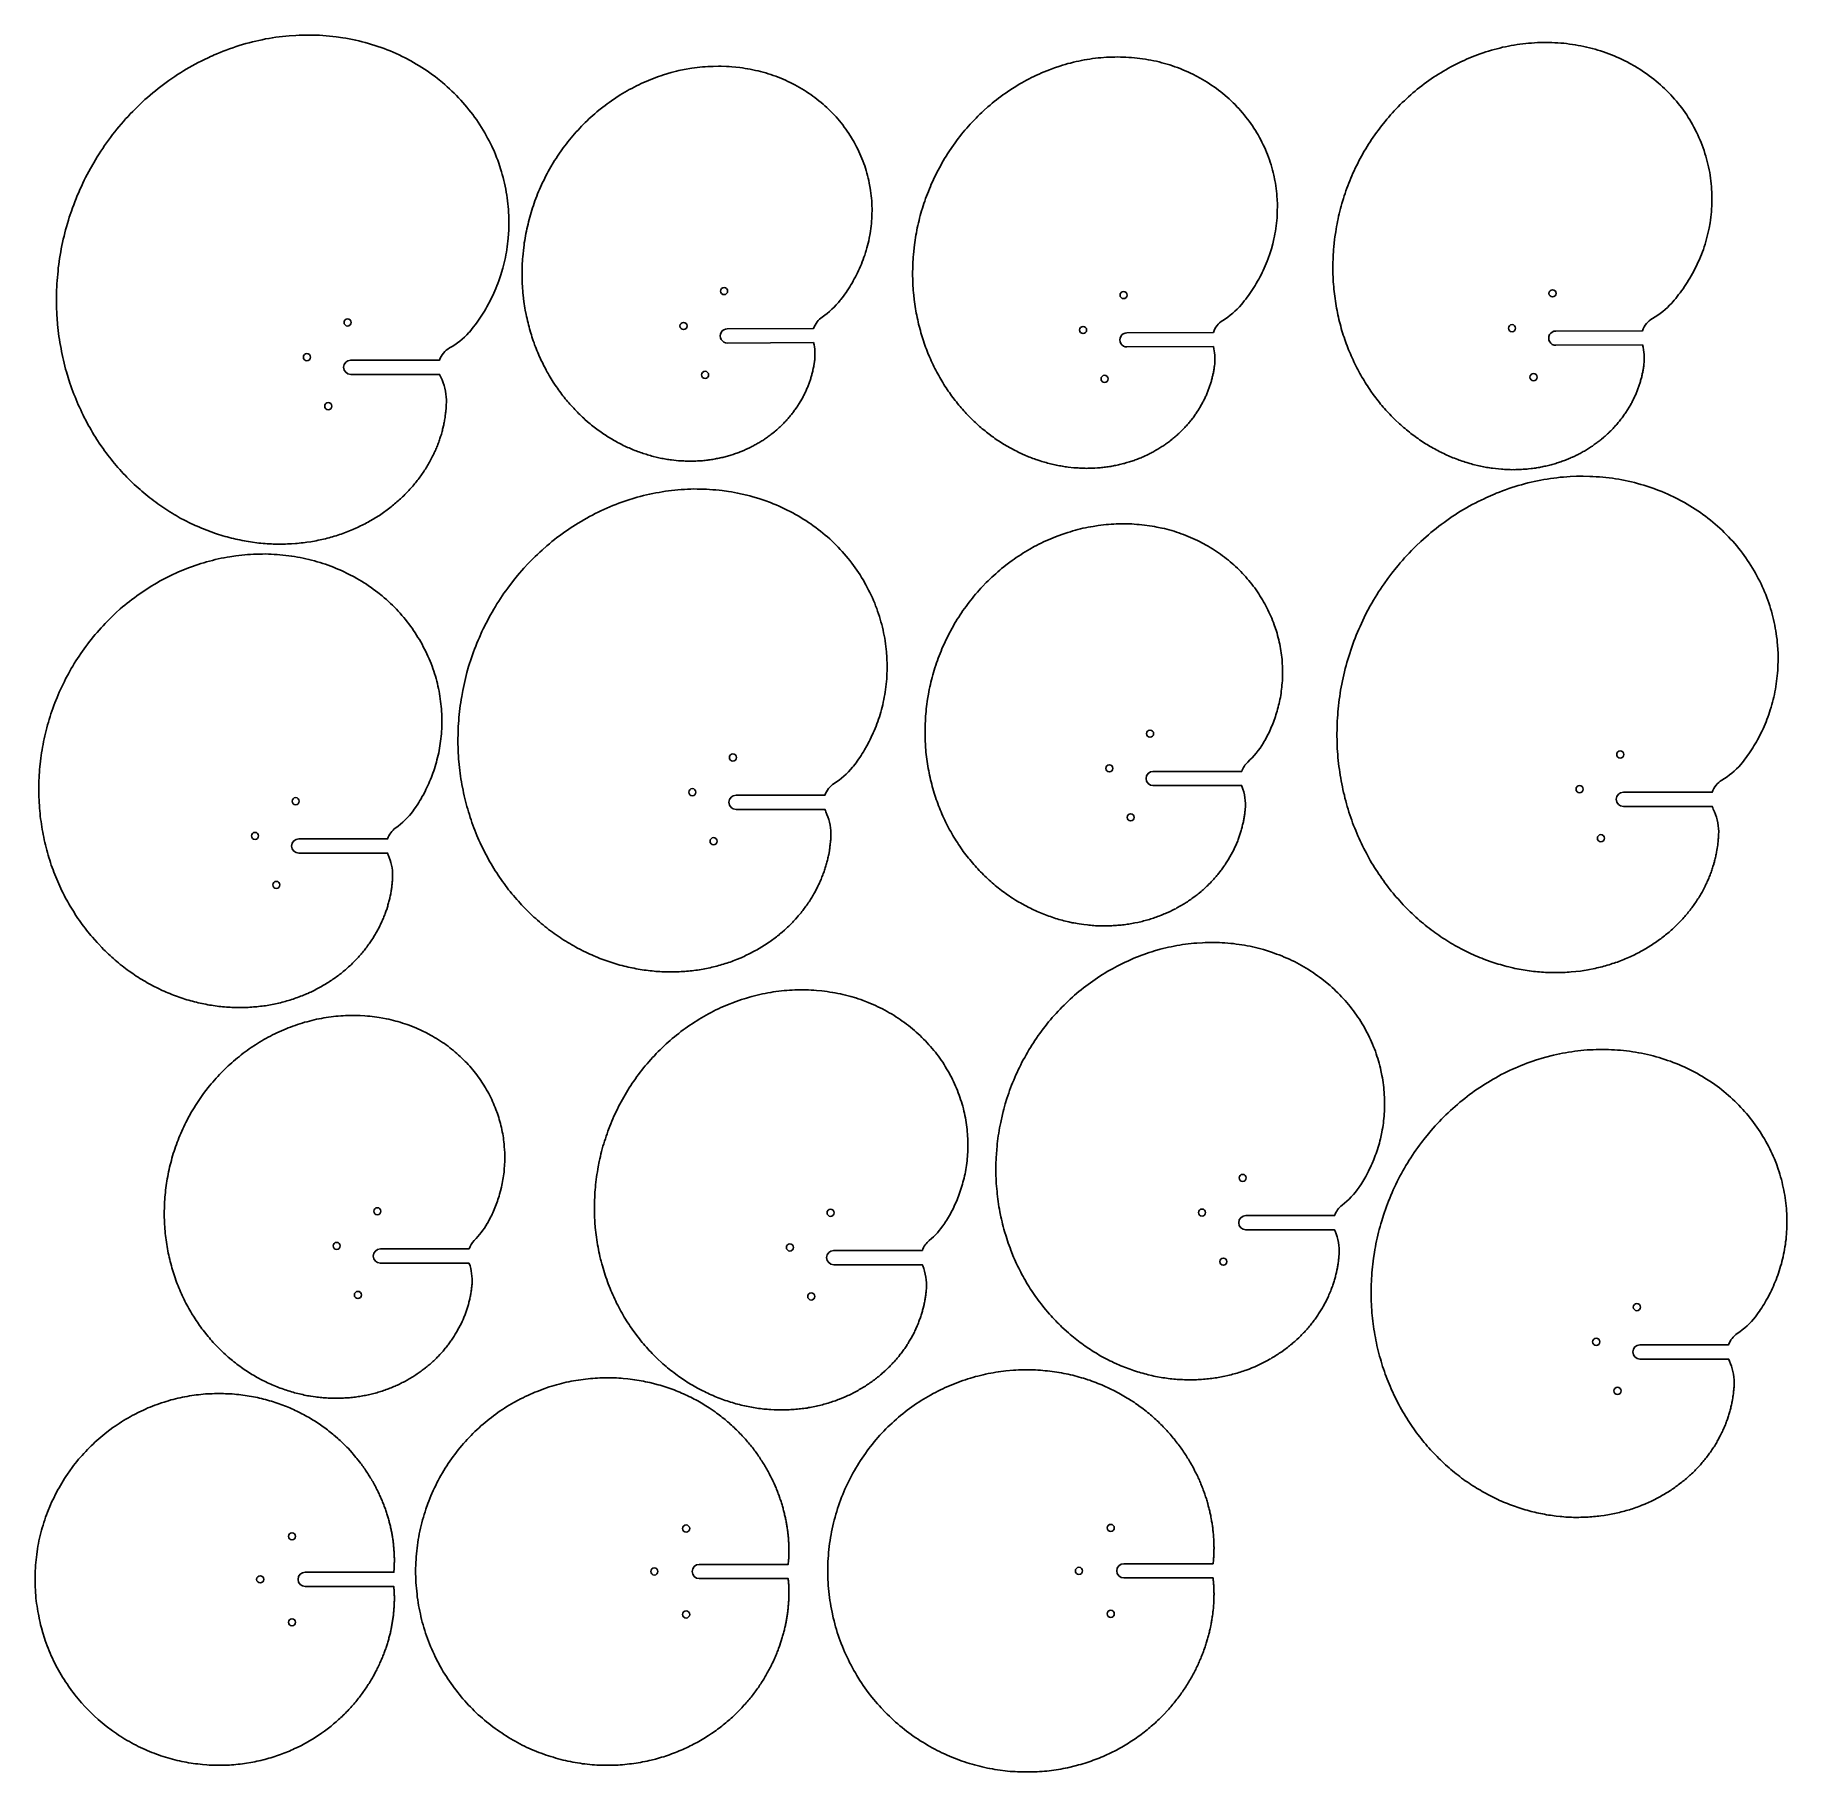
# Model space of a CAD drawing. Header units: millimetres. Extents: x 9 to 992, y -991 to -15.
import ezdxf

# ---------------------------------------------------------------- set-up
doc = ezdxf.new("R2010")
doc.units = ezdxf.units.MM
doc.layers.get('0').update_dxf_attribs({"linetype": 'CONTINUOUS'})

msp = doc.modelspace()

# ---------------------------------------------------------------- linework, layer by layer
for points in [[(236.47, -207.52, -0.110648), (239.65, -220.25), (239.66, -220.76), (239.62, -221.34), (239.63, -221.95), (239.56, -222.58), (239.57, -223.18), (239.51, -223.81), (239.52, -224.42), (239.24, -226.94), (239.17, -227.57), (238.97, -229.46), (238.88, -230.08), (238.72, -230.93), (238.63, -231.61), (238.51, -232.21), (238.36, -232.87), (238.26, -233.55), (238.14, -234.15), (237.99, -234.8), (237.7, -236.11), (237.5, -236.74), (237.35, -237.39), (237.2, -238.05), (236.97, -238.73), (236.83, -239.38), (236.63, -240.01), (236.4, -240.69), (236.2, -241.31), (235.97, -241.99), (235.74, -242.67), (235.54, -243.3), (235.32, -243.98), (235.04, -244.63), (234.81, -245.31), (234.53, -245.96), (234.25, -246.61), (233.97, -247.26), (233.69, -247.91), (233.41, -248.56), (233.13, -249.21), (232.82, -249.92), (232.54, -250.57), (232.21, -251.19), (231.91, -251.89), (230.16, -255.17), (229.75, -255.81), (229.39, -256.49), (229.01, -257.09), (228.65, -257.76), (228.24, -258.41), (227.83, -259.06), (227.42, -259.7), (227.01, -260.35), (226.52, -261.02), (226.11, -261.67), (225.64, -262.29), (225.18, -262.91), (224.77, -263.56), (224.28, -264.23), (223.82, -264.85), (223.3, -265.45), (222.81, -266.12), (222.29, -266.71), (221.8, -267.38), (221.29, -267.97), (220.75, -268.62), (220.23, -269.21), (219.69, -269.86), (219.12, -270.42), (218.58, -271.07), (218.01, -271.63), (217.42, -272.25), (216.82, -272.86), (216.26, -273.43), (215.66, -274.05), (215.01, -274.64), (214.45, -275.2), (213.8, -275.79), (213.15, -276.38), (212.54, -276.92), (211.89, -277.51), (211.24, -278.09), (210.54, -278.66), (209.93, -279.19), (209.23, -279.76), (208.53, -280.32), (207.86, -280.83), (207.16, -281.39), (206.41, -281.92), (205.71, -282.48), (204.99, -282.97), (204.24, -283.5), (203.49, -284.03), (202.76, -284.52), (202.01, -285.05), (201.24, -285.5), (200.44, -286.01), (199.71, -286.49), (198.91, -287), (198.08, -287.43), (197.28, -287.93), (196.45, -288.36), (195.65, -288.87), (194.83, -289.29), (194, -289.72), (193.14, -290.2), (192.27, -290.6), (191.44, -291.02), (189.68, -291.82), (188.78, -292.27), (187.02, -293.07), (186.12, -293.39), (185.24, -293.79), (183.38, -294.53), (182.47, -294.85), (181.49, -295.2), (180.56, -295.57), (179.6, -295.86), (178.65, -296.15), (177.67, -296.5), (176.71, -296.79), (175.7, -297.05), (174.75, -297.34), (173.74, -297.61), (172.74, -297.87), (171.73, -298.14), (170.72, -298.4), (169.74, -298.61), (168.68, -298.85), (167.65, -299.04), (166.59, -299.27), (165.56, -299.46), (164.53, -299.64), (163.5, -299.83), (161.33, -300.14), (160.3, -300.33), (159.19, -300.4), (158.11, -300.56), (157.06, -300.67), (155.92, -300.8), (154.87, -300.9), (152.65, -301.06), (151.52, -301.05), (150.41, -301.13), (149.3, -301.21), (148.17, -301.21), (147.04, -301.2), (144.78, -301.2), (143.64, -301.2), (142.46, -301.17), (141.36, -301.11), (140.2, -301.03), (139.02, -301), (137.86, -300.92), (136.73, -300.79), (135.52, -300.68), (134.37, -300.6), (133.19, -300.44), (130.82, -300.11), (129.64, -299.95), (128.46, -299.79), (127.31, -299.58), (126.11, -299.34), (124.93, -299.18), (123.75, -298.88), (122.54, -298.64), (121.34, -298.4), (120.16, -298.11), (118.93, -297.79), (117.75, -297.5), (116.53, -297.18), (115.35, -296.88), (114.15, -296.51), (112.95, -296.14), (111.74, -295.77), (110.54, -295.39), (109.37, -294.97), (108.14, -294.52), (106.94, -294.15), (105.74, -293.64), (104.57, -293.22), (103.37, -292.71), (102.14, -292.26), (100.95, -291.76), (99.78, -291.2), (98.58, -290.7), (97.41, -290.14), (96.18, -289.56), (95.01, -289), (93.82, -288.37), (92.65, -287.81), (90.26, -286.54), (89.09, -285.85), (87.97, -285.19), (86.81, -284.51), (85.64, -283.82), (84.42, -283.1), (82.14, -281.63), (81, -280.89), (79.89, -280.1), (78.7, -279.33), (77.59, -278.54), (76.45, -277.67), (75.34, -276.88), (74.2, -276), (73.12, -275.16), (71.98, -274.29), (70.92, -273.4), (68.71, -271.55), (67.68, -270.6), (66.57, -269.68), (65.49, -268.7), (64.43, -267.68), (63.4, -266.73), (62.35, -265.7), (61.3, -264.68), (60.27, -263.6), (59.3, -262.55), (58.27, -261.47), (57.24, -260.39), (56.27, -259.34), (55.27, -258.21), (54.3, -257.03), (53.36, -255.92), (52.38, -254.74), (51.47, -253.59), (50.5, -252.4), (49.6, -251.2), (48.71, -249.99), (47.77, -248.76), (46.88, -247.55), (45.15, -245.03), (43.48, -242.41), (42.64, -241.1), (41.81, -239.79), (40.97, -238.48), (40.16, -237.11), (39.44, -235.73), (38.63, -234.36), (37.17, -231.59), (36.39, -230.18), (35.69, -228.74), (34.99, -227.3), (34.34, -225.89), (33.67, -224.39), (32.96, -222.96), (32.37, -221.44), (31.75, -219.98), (31.16, -218.46), (30.56, -216.95), (29.97, -215.43), (29.37, -213.92), (28.81, -212.35), (28.29, -210.81), (26.35, -204.44), (25.91, -202.88), (25.45, -201.23), (25.05, -199.62), (24.67, -197.95), (24.31, -196.36), (23.93, -194.69), (23.6, -193.05), (23.31, -191.36), (22.98, -189.72), (22.68, -188.03), (22.43, -186.36), (22.16, -184.62), (21.94, -182.9), (21.77, -181.22), (21.55, -179.5), (21.38, -177.81), (21.1, -174.33), (21.01, -172.61), (20.87, -170.87), (20.81, -169.11), (20.8, -167.37), (20.74, -165.61), (20.73, -163.87), (20.75, -162.08), (20.77, -160.29), (20.84, -158.53), (20.91, -156.77), (20.98, -155), (21.13, -153.22), (21.28, -151.43), (21.43, -149.64), (21.63, -147.89), (21.78, -146.1), (22.01, -144.29), (22.29, -142.51), (22.55, -140.77), (22.85, -138.94), (23.14, -137.16), (23.47, -135.4), (23.83, -133.59), (24.16, -131.84), (24.58, -130.06), (24.99, -128.28), (25.48, -126.48), (25.9, -124.7), (26.41, -122.97), (26.91, -121.17), (27.45, -119.39), (27.97, -117.67), (29.16, -114.17), (29.79, -112.37), (30.43, -110.65), (31.08, -108.93), (31.76, -107.15), (32.46, -105.46), (33.24, -103.74), (33.94, -102.05), (34.72, -100.33), (35.5, -98.61), (36.33, -96.92), (37.14, -95.28), (39.79, -90.3), (41.66, -87.03), (42.68, -85.37), (43.66, -83.76), (44.65, -82.15), (45.69, -80.57), (46.73, -78.99), (47.77, -77.41), (48.86, -75.86), (50.01, -74.34), (51.15, -72.81), (52.29, -71.29), (53.44, -69.76), (54.63, -68.27), (55.85, -66.85), (57.1, -65.38), (58.35, -63.91), (59.57, -62.49), (60.92, -61.08), (62.19, -59.69), (63.54, -58.28), (64.87, -56.91), (69, -52.91), (70.42, -51.6), (71.88, -50.38), (73.3, -49.07), (74.76, -47.84), (76.26, -46.64), (77.77, -45.44), (79.27, -44.24), (80.83, -43.07), (82.35, -41.95), (83.88, -40.83), (85.46, -39.74), (87.1, -38.68), (88.68, -37.58), (90.31, -36.52), (91.97, -35.53), (93.62, -34.55), (95.28, -33.56), (96.91, -32.63), (98.62, -31.67), (100.35, -30.8), (102, -29.94), (103.48, -29.19, -0.000943), (104.13, -28.88), (105.49, -28.27), (106.26, -27.89, -0.005883), (110.38, -26.07), (110.74, -25.92), (112.55, -25.15), (114.3, -24.48), (116.08, -23.77), (117.89, -23.13), (119.69, -22.49), (121.55, -21.88), (123.33, -21.29), (125.16, -20.73), (127.04, -20.2), (128.85, -19.69), (130.7, -19.21), (132.58, -18.81), (134.41, -18.38), (136.29, -17.98), (138.17, -17.58), (140.07, -17.26), (141.89, -16.96), (143.8, -16.64), (145.7, -16.45), (147.57, -16.18), (151.37, -15.81), (155.12, -15.53), (157.01, -15.47), (158.91, -15.41), (160.81, -15.36), (162.68, -15.35), (164.6, -15.37), (166.44, -15.42), (168.33, -15.49), (170.2, -15.62), (172.06, -15.74), (173.95, -15.95), (175.79, -16.13), (177.68, -16.33), (181.41, -16.85), (183.24, -17.16), (185.05, -17.52), (186.88, -17.83), (188.72, -18.27), (190.5, -18.68), (192.33, -19.12), (194.08, -19.59), (195.88, -20.08), (197.66, -20.62), (199.44, -21.17), (204.68, -22.96), (206.38, -23.66), (208.1, -24.31), (209.76, -25.06), (211.46, -25.76), (213.12, -26.51), (214.76, -27.32), (216.4, -28.12), (219.62, -29.83), (221.2, -30.74), (222.73, -31.62), (224.29, -32.58), (225.85, -33.54), (227.37, -34.56), (228.85, -35.54), (230.32, -36.53), (231.8, -37.64), (233.25, -38.68), (234.67, -39.77), (237.45, -42.05), (238.76, -43.21), (240.13, -44.4), (241.44, -45.57), (242.73, -46.79), (243.99, -48.06), (245.25, -49.32), (246.5, -50.59), (247.68, -51.89), (248.86, -53.18), (250.01, -54.52), (251.16, -55.87), (252.29, -57.27), (253.36, -58.64), (254.43, -60), (255.47, -61.43), (256.44, -62.87), (257.48, -64.29), (258.42, -65.79), (259.33, -67.21), (260.26, -68.71), (261.12, -70.23), (262.01, -71.7), (262.78, -73.24), (263.59, -74.74), (264.37, -76.28), (265.14, -77.83), (266.54, -80.97), (267.18, -82.52), (267.8, -84.11), (268.42, -85.7), (268.99, -87.27), (270.06, -90.51), (270.55, -92.1), (271.01, -93.75), (271.47, -95.39), (271.88, -97.01), (272.28, -98.62), (272.61, -100.26), (272.94, -101.9), (273.21, -103.51), (273.51, -105.21), (273.74, -106.79), (273.98, -108.46), (274.13, -110.07), (274.32, -111.7), (274.44, -113.36), (274.53, -114.95), (274.65, -116.61), (274.66, -118.21), (274.73, -119.85), (274.66, -121.48), (274.67, -123.08), (274.63, -124.66), (274.27, -129.47), (273.76, -134.2), (273.49, -135.72), (273.26, -137.26), (272.99, -138.78), (272.71, -140.3), (272.36, -141.85), (271.98, -143.31), (271.65, -144.8), (271.25, -146.32), (269.95, -150.63), (268.99, -153.45), (268.45, -154.83), (267.92, -156.21), (267.38, -157.6), (266.8, -158.95), (266.24, -160.25), (265.6, -161.58), (264.99, -162.85), (264.35, -164.18), (262.36, -167.92), (261.67, -169.09), (260.96, -170.31), (260.27, -171.47), (259.53, -172.61), (258.79, -173.75), (258.05, -174.89), (257.29, -175.95), (256.5, -177.07), (255.73, -178.13), (254.92, -179.16), (254.13, -180.14), (253.31, -181.17), (252.53, -182.15), (252.26, -182.45, -0.077188), (241.45, -191.05, 0.183873), (235.79, -197.91), (185.91, -197.91, 1), (185.91, -205.91), (235.79, -205.91, 0.03498)], [(911, -189.36, -0.092235), (911.77, -200.3), (911.75, -200.39), (911.7, -200.82, -0.00831), (911.55, -201.81), (911.53, -201.93), (911.47, -202.51), (911.35, -203.02), (911.3, -203.53), (911.19, -204.04), (911.07, -204.61), (910.85, -205.63), (910.73, -206.2), (910.62, -206.71), (910.51, -207.22), (910.33, -207.79), (910.11, -208.81), (909.93, -209.37), (909.76, -209.87), (909.65, -210.38), (909.48, -210.95), (909.31, -211.45), (909.14, -211.96), (908.96, -212.52), (908.74, -213.02), (908.57, -213.52), (908.39, -214.08), (908.17, -214.58), (908, -215.09), (907.76, -215.64), (907.54, -216.14), (907.37, -216.65), (907.14, -217.2), (906.91, -217.7), (906.68, -218.2), (906.45, -218.76), (906.17, -219.25), (905.94, -219.75), (905.66, -220.24), (905.42, -220.8), (905.14, -221.29), (904.91, -221.79), (904.63, -222.28), (904.34, -222.83), (903.49, -224.31), (903.2, -224.8), (902.86, -225.29), (902.57, -225.84), (902.23, -226.32), (901.95, -226.82), (901.26, -227.79), (900.92, -228.28), (899.56, -230.22), (899.16, -230.64), (898.82, -231.13), (898.42, -231.61), (898.08, -232.1), (897.68, -232.58), (897.29, -233), (896.49, -233.96), (896.1, -234.39), (895.7, -234.87), (895.3, -235.35), (894.91, -235.77), (894.45, -236.25), (894.06, -236.67), (893.6, -237.14), (893.15, -237.56), (892.7, -237.98), (892.3, -238.46), (891.85, -238.87), (891.4, -239.29), (890.9, -239.7), (890.44, -240.18), (889.99, -240.59), (889.48, -241.01), (889.03, -241.42), (888.02, -242.24), (887.52, -242.6), (887.07, -243.02), (886.56, -243.43), (885.99, -243.83), (885.49, -244.18), (884.98, -244.6), (884.48, -244.95), (883.92, -245.35), (883.42, -245.71), (882.85, -246.11), (882.29, -246.46), (881.73, -246.81), (881.22, -247.22), (880.67, -247.57), (880.05, -247.91), (879.49, -248.26), (878.93, -248.6), (878.37, -248.95), (877.76, -249.24), (877.2, -249.58), (876.59, -249.92), (875.97, -250.27), (875.42, -250.56), (874.8, -250.9), (873.58, -251.47), (872.91, -251.8), (871.69, -252.37), (871.02, -252.65), (870.41, -252.93), (869.74, -253.21), (869.13, -253.49), (868.47, -253.72), (867.8, -253.99), (867.14, -254.21), (866.47, -254.49), (865.81, -254.71), (865.14, -254.99), (864.48, -255.21), (863.76, -255.43), (863.1, -255.65), (862.38, -255.86), (861.72, -256.08), (861, -256.3), (860.28, -256.45), (859.62, -256.68), (858.91, -256.83), (858.19, -257.05), (857.48, -257.2), (856.71, -257.36), (855.99, -257.51), (855.28, -257.67), (854.57, -257.83), (853.8, -257.98), (853.08, -258.14), (852.32, -258.23), (851.55, -258.38), (850.84, -258.48), (850.08, -258.57), (849.31, -258.67), (848.55, -258.76), (847.02, -258.95), (846.25, -259.04), (845.44, -259.07), (844.67, -259.17), (843.92, -259.2), (843.1, -259.23), (842.34, -259.33), (841.52, -259.36), (840.71, -259.33), (839.95, -259.37), (839.14, -259.4), (838.33, -259.37), (837.51, -259.4), (836.7, -259.37), (835.08, -259.32), (834.27, -259.29), (833.46, -259.27), (832.66, -259.18), (831.79, -259.15), (826.79, -258.62), (826, -258.48), (825.14, -258.33), (824.28, -258.24), (823.48, -258.1), (822.63, -257.95), (821.78, -257.75), (820.92, -257.6), (820.07, -257.39), (819.22, -257.25), (815.82, -256.43), (814.92, -256.16), (814.07, -255.95), (812.39, -255.43), (811.49, -255.16), (810.64, -254.89), (809.8, -254.57), (808.9, -254.3), (808.07, -253.98), (807.23, -253.66), (806.34, -253.34), (805.5, -253.02), (804.6, -252.69), (803.77, -252.31), (802.88, -251.93), (802.05, -251.55), (801.16, -251.17), (800.33, -250.79), (799.45, -250.41), (798.62, -249.97), (797.73, -249.59), (796.91, -249.15), (796.02, -248.71), (795.21, -248.22), (794.32, -247.78), (793.5, -247.29), (792.62, -246.85), (791.8, -246.35), (790.93, -245.8), (790.11, -245.31), (789.24, -244.81), (788.42, -244.26), (787.55, -243.7), (786.74, -243.15), (785.87, -242.6), (785.06, -241.99), (784.25, -241.44), (783.39, -240.83), (782.58, -240.22), (781.77, -239.61), (780.97, -239), (780.16, -238.34), (779.31, -237.67), (778.5, -237.06), (777.7, -236.34), (776.9, -235.67), (776.1, -235.01), (775.31, -234.29), (774.57, -233.57), (772.19, -231.41), (771.45, -230.63), (770.67, -229.85), (769.93, -229.08), (769.14, -228.3), (768.41, -227.53), (767.69, -226.69), (766.9, -225.92), (766.17, -225.08), (765.45, -224.25), (764.73, -223.37), (764, -222.53), (763.34, -221.65), (762.62, -220.76), (761.9, -219.88), (761.24, -218.99), (760.53, -218.05), (759.87, -217.17), (758.55, -215.29), (757.9, -214.35), (757.25, -213.35), (756.59, -212.41), (755.94, -211.41), (755.35, -210.42), (754.7, -209.42), (754.11, -208.43), (753.52, -207.38), (752.93, -206.39), (752.34, -205.35), (751.76, -204.3), (751.18, -203.19), (750.65, -202.15), (750.07, -201.04), (749.54, -200), (749.01, -198.9), (748.49, -197.8), (747.98, -196.64), (747.45, -195.54), (746.99, -194.39), (746.53, -193.24), (746.02, -192.08), (745.56, -190.93), (745.15, -189.79), (744.7, -188.58), (744.24, -187.43), (743.85, -186.22), (743.45, -185.02), (743.05, -183.82), (742.66, -182.56), (742.27, -181.36), (741.93, -180.1), (741.6, -178.85), (741.27, -177.59), (740.94, -176.34), (740.6, -175.09), (740.33, -173.84), (740.06, -172.53), (739.79, -171.23), (739.52, -169.98), (739.25, -168.67), (739.04, -167.32), (738.83, -166.02), (738.62, -164.72), (738.41, -163.36), (738.2, -162.06), (738.05, -160.71), (737.76, -158.01), (737.66, -156.67), (737.52, -155.26), (737.43, -153.91), (737.34, -152.57), (737.31, -151.17), (737.23, -149.77), (737.2, -148.37), (737.17, -147.04), (737.2, -145.64), (737.23, -144.2), (737.21, -142.8), (737.29, -141.42), (737.32, -140.03), (737.42, -138.59), (737.5, -137.2), (737.6, -135.76), (737.69, -134.32), (738.14, -130.07), (738.35, -128.64), (738.76, -125.78), (739.03, -124.36), (739.24, -122.87), (739.51, -121.45), (739.83, -120.03), (740.1, -118.61), (740.43, -117.13), (740.75, -115.72), (741.13, -114.3), (741.52, -112.84), (741.9, -111.42), (742.28, -109.96), (743.16, -107.15), (743.6, -105.68), (744.1, -104.28), (744.54, -102.82), (745.1, -101.43), (745.59, -100.03), (746.15, -98.58), (746.7, -97.19), (747.31, -95.8), (747.87, -94.41), (748.48, -92.96), (749.15, -91.58), (749.76, -90.19), (750.43, -88.81), (751.15, -87.44), (751.82, -86.06), (752.54, -84.68), (753.26, -83.36), (754.83, -80.62), (755.6, -79.31), (756.44, -77.95), (757.22, -76.64), (758.11, -75.34), (758.95, -74.03), (759.84, -72.73), (760.73, -71.43), (761.62, -70.13), (762.56, -68.9), (763.51, -67.6), (764.45, -66.37), (766.45, -63.91), (767.45, -62.68), (768.51, -61.45), (769.51, -60.22), (770.62, -59.06), (771.67, -57.9), (772.78, -56.74), (773.89, -55.58), (775, -54.42), (776.16, -53.32), (777.32, -52.22), (778.48, -51.12), (779.7, -50.03), (780.86, -48.94), (782.07, -47.9), (783.34, -46.88), (784.55, -45.84), (785.82, -44.81), (787.14, -43.85), (788.41, -42.82), (789.73, -41.86), (791.04, -40.95), (792.36, -39.99), (793.73, -39.09), (795.05, -38.18), (796.41, -37.34), (797.84, -36.5), (799.2, -35.66), (800.63, -34.82), (802.04, -34.04), (803.47, -33.2), (804.94, -32.48), (806.35, -31.7), (809.29, -30.27), (810.81, -29.62), (812.27, -28.96), (815.31, -27.65), (816.83, -27.06), (818.39, -26.53), (819.9, -25.93), (821.47, -25.4), (823.03, -24.87), (824.59, -24.39), (826.15, -23.92), (827.71, -23.5), (829.32, -23.03), (830.93, -22.68), (832.48, -22.26), (834.08, -21.91), (835.74, -21.62), (837.34, -21.32), (838.94, -21.02), (840.59, -20.73), (842.19, -20.49), (843.83, -20.32), (845.47, -20.14), (847.06, -19.96), (848.7, -19.84), (850.34, -19.73), (851.97, -19.61), (853.66, -19.55), (855.29, -19.55), (856.91, -19.55), (858.54, -19.54), (860.16, -19.6), (861.84, -19.66), (863.45, -19.77), (865.06, -19.88), (866.74, -20), (868.34, -20.17), (869.94, -20.39), (871.6, -20.63), (873.21, -20.85), (874.8, -21.14), (876.4, -21.42), (878.04, -21.77), (879.63, -22.11), (881.22, -22.51), (882.8, -22.91), (884.38, -23.36), (885.9, -23.81), (887.48, -24.27), (889.05, -24.78), (890.55, -25.35), (892.07, -25.85), (893.63, -26.48), (895.13, -27.1), (896.57, -27.72), (898.07, -28.4), (899.57, -29.08), (901, -29.75), (902.44, -30.48), (903.86, -31.27), (906.72, -32.85), (908.08, -33.69), (909.44, -34.53), (910.8, -35.43), (912.16, -36.32), (913.51, -37.28), (914.8, -38.23), (916.09, -39.18), (917.32, -40.18), (918.61, -41.18), (919.84, -42.24), (921.06, -43.3), (922.22, -44.41), (923.39, -45.46), (924.54, -46.62), (925.7, -47.73), (926.8, -48.89), (927.89, -50.11), (928.92, -51.32), (930.01, -52.54), (930.99, -53.74), (932.02, -55.01), (932.99, -56.28), (933.95, -57.6), (934.86, -58.91), (935.77, -60.23), (936.61, -61.59), (937.46, -62.9), (938.3, -64.32), (939.08, -65.68), (939.86, -67.1), (941.31, -69.92), (942.02, -71.39), (942.68, -72.85), (943.28, -74.31), (943.89, -75.77), (944.48, -77.28), (945.03, -78.73), (945.56, -80.24), (946.04, -81.8), (946.52, -83.3), (946.94, -84.79), (947.36, -86.35), (947.72, -87.89), (948.08, -89.44), (948.38, -90.98), (948.68, -92.58), (948.92, -94.12), (949.16, -95.71), (949.4, -97.3), (949.53, -98.82), (949.71, -100.41), (949.78, -101.99), (949.9, -103.57), (949.91, -105.13), (949.98, -106.71), (949.93, -108.33), (949.93, -109.9), (949.89, -111.46), (949.78, -113.02), (949.68, -114.57), (949.35, -117.67), (949.13, -119.22), (948.91, -120.76), (948.35, -123.84), (948.02, -125.37), (947.69, -126.84), (947.3, -128.37), (946.91, -129.84), (946.52, -131.31), (946.08, -132.77), (945.58, -134.23), (945.13, -135.69), (944.58, -137.14), (944.08, -138.54), (943.53, -139.93), (942.92, -141.32), (942.31, -142.71), (941.7, -144.04), (941.04, -145.36), (940.38, -146.68), (939.72, -148.01), (939.06, -149.27), (938.34, -150.59), (937.57, -151.84), (936.87, -153.05), (936.1, -154.24), (935.34, -155.44), (934.52, -156.63), (933.76, -157.77), (932.94, -158.9), (932.13, -160.04), (931.26, -161.11), (930.45, -162.18), (929.59, -163.2), (928.78, -164.27), (927.92, -165.23), (927.41, -165.83, -0.077188), (916.63, -174.47, 0.184014), (911, -181.36), (862.32, -181.56, 1.000002), (862.35, -189.56)], [(670.1, -190.32, -0.079964), (670.89, -199.82), (670.74, -201.24), (670.63, -201.75), (670.51, -202.84), (670.4, -203.35), (670.29, -203.86), (670.24, -204.38), (670.12, -204.94), (669.9, -205.96), (669.78, -206.47), (669.67, -206.98), (669.5, -207.54), (669.39, -208.05), (669.28, -208.56), (669.11, -209.06), (668.99, -209.63), (668.82, -210.13), (668.65, -210.64), (668.48, -211.2), (668.31, -211.7), (668.14, -212.2), (667.97, -212.71), (667.8, -213.27), (667.63, -213.77), (667.46, -214.27), (667.23, -214.77), (667.06, -215.33), (666.83, -215.83), (666.61, -216.33), (666.44, -216.83), (666.21, -217.38), (665.98, -217.88), (665.75, -218.38), (665.47, -218.87), (665.25, -219.37), (665.01, -219.92), (664.79, -220.42), (664.5, -220.91), (664.22, -221.4), (663.99, -221.9), (663.43, -222.88), (663.14, -223.43), (662.86, -223.92), (662.01, -225.39), (661.67, -225.88), (661.38, -226.37), (660.7, -227.34), (660.42, -227.78), (660.08, -228.26), (658.72, -230.2), (658.33, -230.62), (657.65, -231.59), (657.26, -232.02), (656.86, -232.5), (656.52, -232.98), (656.13, -233.4), (655.73, -233.88), (655.34, -234.3), (654.94, -234.78), (654.55, -235.21), (654.09, -235.68), (653.7, -236.1), (653.31, -236.52), (652.86, -237), (652.41, -237.41), (652.02, -237.83), (651.12, -238.67), (650.67, -239.08), (650.21, -239.55), (649.76, -239.97), (649.26, -240.32), (648.82, -240.74), (648.37, -241.16), (647.86, -241.57), (647.41, -241.98), (646.91, -242.33), (645.9, -243.15), (645.4, -243.51), (644.89, -243.92), (644.39, -244.27), (643.89, -244.68), (643.33, -245.03), (642.83, -245.38), (642.32, -245.79), (641.76, -246.13), (641.21, -246.48), (640.71, -246.83), (639.59, -247.53), (639.03, -247.87), (638.48, -248.16), (637.87, -248.5), (637.31, -248.85), (636.76, -249.14), (636.14, -249.48), (635.59, -249.77), (634.98, -250.11), (634.37, -250.39), (633.82, -250.68), (633.2, -251.02), (631.38, -251.87), (630.77, -252.16), (630.11, -252.38), (629.5, -252.66), (628.83, -252.94), (628.23, -253.16), (627.56, -253.44), (626.96, -253.67), (626.3, -253.89), (625.64, -254.17), (623.66, -254.83), (623, -255.05), (622.28, -255.26), (621.63, -255.42), (620.97, -255.64), (620.25, -255.86), (619.59, -256.02), (618.88, -256.18), (618.17, -256.39), (617.51, -256.55), (616.8, -256.71), (616.09, -256.87), (615.38, -257.02), (614.67, -257.12), (613.96, -257.28), (613.19, -257.43), (612.49, -257.53), (611.78, -257.63), (611.01, -257.78), (610.31, -257.88), (609.55, -257.97), (608.84, -258.07), (608.08, -258.17), (607.32, -258.2), (606.56, -258.3), (605.8, -258.33), (605.04, -258.43), (603.53, -258.5), (602.77, -258.54), (602.02, -258.57), (601.26, -258.61), (600.45, -258.64), (599.7, -258.62), (598.88, -258.65), (598.13, -258.63), (597.32, -258.6), (596.57, -258.58), (595.77, -258.55), (594.96, -258.53), (594.21, -258.45), (593.41, -258.42), (592.6, -258.34), (591.8, -258.31), (588.59, -257.97), (587.74, -257.82), (586.94, -257.74), (586.14, -257.6), (585.34, -257.46), (584.49, -257.31), (583.7, -257.17), (582.84, -257.02), (582.05, -256.88), (581.2, -256.67), (580.4, -256.53), (579.56, -256.33), (578.77, -256.13), (577.92, -255.92), (577.07, -255.72), (576.29, -255.46), (575.44, -255.26), (574.6, -255), (573.76, -254.73), (572.98, -254.48), (571.3, -253.95), (570.46, -253.64), (569.62, -253.37), (568.79, -253.05), (567.95, -252.73), (567.12, -252.42), (566.28, -252.1), (565.51, -251.73), (564.68, -251.41), (560.53, -249.52), (559.71, -249.09), (558.89, -248.66), (558.06, -248.22), (557.24, -247.79), (555.59, -246.92), (554.78, -246.43), (553.95, -245.99), (553.14, -245.5), (552.32, -245.01), (551.51, -244.46), (550.69, -243.97), (549.88, -243.42), (549.07, -242.93), (548.26, -242.39), (547.44, -241.84), (546.7, -241.24), (545.89, -240.69), (544.28, -239.48), (543.53, -238.88), (542.72, -238.27), (541.98, -237.67), (541.18, -237.01), (540.37, -236.4), (539.63, -235.75), (538.89, -235.09), (538.1, -234.37), (537.36, -233.71), (536.62, -233), (535.83, -232.28), (535.09, -231.62), (534.36, -230.85), (533.62, -230.14), (532.89, -229.42), (532.16, -228.65), (531.43, -227.88), (530.76, -227.11), (530.03, -226.34), (529.3, -225.51), (528.63, -224.75), (527.91, -223.92), (527.24, -223.1), (526.57, -222.28), (525.86, -221.39), (525.19, -220.57), (523.87, -218.81), (523.21, -217.93), (522.61, -217.05), (521.95, -216.12), (521.29, -215.24), (520.7, -214.31), (520.1, -213.37), (519.45, -212.44), (518.85, -211.51), (518.26, -210.52), (517.66, -209.59), (517.13, -208.6), (516.54, -207.62), (515.95, -206.57), (515.42, -205.59), (514.88, -204.61), (514.36, -203.57), (513.83, -202.53), (513.3, -201.49), (512.77, -200.45), (512.31, -199.36), (511.78, -198.32), (511.32, -197.23), (510.85, -196.13), (509.93, -193.95), (509.47, -192.8), (509.06, -191.72), (508.6, -190.57), (508.2, -189.43), (507.8, -188.29), (507.4, -187.15), (507.06, -186.01), (506.66, -184.81), (506.32, -183.67), (505.98, -182.48), (505.64, -181.29), (504.97, -178.9), (504.69, -177.66), (504.41, -176.47), (504.14, -175.22), (503.86, -173.98), (503.59, -172.73), (503.37, -171.5), (503.15, -170.26), (502.94, -169.02), (502.73, -167.72), (502.51, -166.48), (502.35, -165.19), (502.2, -163.9), (501.89, -161.33), (501.8, -160.04), (501.65, -158.69), (501.55, -157.41), (501.51, -156.13), (501.42, -154.79), (501.39, -153.46), (501.35, -152.12), (501.32, -150.79), (501.29, -149.45), (501.31, -148.12), (501.34, -146.79), (501.36, -145.46), (501.39, -144.08), (501.47, -142.75), (501.56, -141.37), (501.64, -140.05), (501.73, -138.67), (502.3, -133.23), (502.5, -131.86), (502.7, -130.5), (502.9, -129.13), (503.16, -127.76), (503.43, -126.35), (503.69, -124.98), (503.94, -123.62), (504.26, -122.26), (504.58, -120.85), (504.9, -119.49), (505.22, -118.14), (505.6, -116.73), (505.97, -115.38), (506.34, -114.03), (506.78, -112.63), (507.21, -111.29), (507.65, -109.88), (508.13, -108.55), (508.57, -107.2), (509.12, -105.81), (509.6, -104.47), (510.15, -103.14), (510.7, -101.75), (511.25, -100.42), (511.79, -99.09), (512.39, -97.76), (513, -96.44), (513.66, -95.12), (514.32, -93.8), (514.98, -92.48), (515.64, -91.16), (516.35, -89.84), (517.07, -88.53), (517.78, -87.27), (518.5, -85.96), (519.27, -84.71), (520.04, -83.4), (520.87, -82.15), (521.69, -80.91), (523.34, -78.42), (524.23, -77.18), (525.11, -75.94), (525.99, -74.7), (526.87, -73.52), (527.8, -72.35), (528.74, -71.11), (529.73, -69.94), (530.67, -68.77), (531.65, -67.66), (532.7, -66.49), (533.69, -65.38), (534.74, -64.22), (535.78, -63.11), (536.88, -62.01), (537.91, -60.96), (539.01, -59.86), (540.16, -58.82), (541.26, -57.78), (543.56, -55.71), (544.76, -54.73), (545.91, -53.7), (547.12, -52.72), (548.32, -51.75), (549.57, -50.84), (550.77, -49.92), (552.03, -48.96), (553.33, -48.11), (554.59, -47.2), (555.89, -46.35), (559.81, -43.81), (561.16, -43.03), (562.52, -42.24), (563.87, -41.46), (565.22, -40.73), (566.63, -40.01), (567.98, -39.29), (569.38, -38.62), (570.85, -37.91), (572.24, -37.3), (573.7, -36.64), (575.1, -36.04), (576.55, -35.44), (578.06, -34.84), (580.95, -33.76), (583.95, -32.8), (585.44, -32.32), (586.94, -31.84), (588.43, -31.42), (589.98, -31.06), (591.53, -30.64), (593.01, -30.28), (594.55, -29.98), (596.09, -29.62), (597.62, -29.37), (599.22, -29.08), (600.75, -28.83), (602.28, -28.59), (603.86, -28.41), (605.44, -28.23), (606.96, -28.1), (610.11, -27.85), (611.68, -27.78), (613.25, -27.72), (614.82, -27.71), (616.39, -27.64), (617.95, -27.69), (619.5, -27.74), (621.06, -27.79), (622.61, -27.89), (624.22, -28), (625.78, -28.11), (627.32, -28.27), (628.86, -28.49), (630.4, -28.71), (632, -28.94), (633.53, -29.21), (635.07, -29.49), (636.6, -29.77), (638.13, -30.1), (639.65, -30.49), (641.12, -30.88), (642.64, -31.27), (644.15, -31.72), (645.61, -32.16), (647.12, -32.67), (648.57, -33.17), (650.03, -33.67), (651.47, -34.22), (652.91, -34.84), (654.36, -35.4), (655.8, -36.07), (657.18, -36.68), (658.61, -37.35), (662.73, -39.52), (664.04, -40.29), (665.4, -41.07), (666.7, -41.9), (668.01, -42.74), (669.3, -43.62), (670.54, -44.51), (671.84, -45.4), (673.07, -46.34), (674.24, -47.27), (675.48, -48.21), (677.82, -50.19), (678.98, -51.24), (680.09, -52.28), (681.19, -53.38), (682.29, -54.43), (683.33, -55.58), (684.43, -56.68), (685.41, -57.82), (686.45, -58.97), (687.42, -60.18), (688.39, -61.38), (689.31, -62.57), (690.23, -63.77), (691.14, -65.02), (691.98, -66.33), (692.84, -67.58), (693.68, -68.88), (694.47, -70.18), (695.2, -71.47), (695.99, -72.83), (696.72, -74.18), (697.38, -75.52), (698.05, -76.92), (698.72, -78.27), (699.32, -79.66), (699.93, -81.06), (700.47, -82.5), (701.02, -83.89), (701.56, -85.34), (701.99, -86.77), (702.48, -88.22), (702.9, -89.71), (703.33, -91.14), (703.69, -92.63), (704.06, -94.11), (704.67, -97.07), (704.92, -98.55), (705.17, -100.08), (705.36, -101.54), (705.55, -103.07), (705.68, -104.53), (705.81, -106.05), (705.89, -107.56), (706.03, -110.59), (706.05, -112.04), (706.01, -113.54), (705.97, -115.04), (705.93, -116.54), (705.83, -118.03), (705.36, -122.5), (705.15, -123.93), (704.94, -125.41), (704.66, -126.89), (704.4, -128.31), (704.07, -129.78), (703.43, -132.6), (702.67, -135.42), (701.79, -138.22), (700.82, -140.9), (700.32, -142.29), (699.78, -143.57), (699.24, -144.9), (698.64, -146.23), (698.04, -147.49), (697.44, -148.76), (696.85, -150.03), (696.2, -151.24), (695.55, -152.44), (694.85, -153.64), (694.2, -154.85), (693.5, -155.99), (692.05, -158.27), (691.29, -159.41), (690.54, -160.48), (689.79, -161.56), (689.04, -162.59), (688.24, -163.66), (687.44, -164.67), (686.7, -165.64), (685.9, -166.6), (685.85, -166.65, -0.077188), (675.37, -175.65, 0.175338), (670.1, -182.32), (621.56, -182.52, 1.000002), (621.59, -190.52)], [(445.74, -188.08, -0.082447), (446.33, -197.89), (446.33, -197.93), (446.28, -198.38, -0.006529), (446.17, -199.16), (446.11, -199.47), (446.07, -199.81, -0.004179), (445.98, -200.3), (445.94, -200.49), (445.89, -201), (445.78, -201.51), (445.67, -202.02), (445.55, -202.58), (445.33, -203.6), (445.22, -204.11), (445.1, -204.62), (444.99, -205.13), (444.82, -205.69), (444.71, -206.19), (444.54, -206.7), (444.37, -207.2), (444.26, -207.71), (444.08, -208.27), (443.92, -208.77), (443.75, -209.27), (443.58, -209.77), (443.41, -210.27), (443.18, -210.83), (443.01, -211.33), (442.84, -211.83), (442.62, -212.33), (442.45, -212.83), (442.22, -213.33), (442, -213.82), (441.77, -214.38), (441.54, -214.87), (441.32, -215.37), (441.09, -215.87), (440.87, -216.36), (440.64, -216.86), (440.36, -217.35), (440.13, -217.85), (439.85, -218.34), (439.62, -218.83), (438.49, -220.79), (438.21, -221.28), (437.64, -222.26), (437.31, -222.75), (437.02, -223.24), (436.69, -223.67), (436.41, -224.16), (435.73, -225.12), (435.39, -225.61), (435.05, -226.04), (434.37, -227), (434.04, -227.43), (433.7, -227.92), (433.31, -228.34), (432.97, -228.82), (432.58, -229.24), (432.18, -229.72), (431.85, -230.15), (431.45, -230.63), (431.06, -231.05), (430.67, -231.47), (430.27, -231.95), (429.88, -232.37), (429.43, -232.78), (429.04, -233.2), (428.59, -233.62), (428.2, -234.1), (427.75, -234.51), (427.36, -234.93), (426.91, -235.35), (426.47, -235.71), (426.02, -236.12), (425.57, -236.54), (425.12, -236.95), (424.18, -237.72), (423.73, -238.13), (422.28, -239.31), (421.78, -239.66), (421.27, -240.07), (420.77, -240.42), (420.27, -240.78), (419.77, -241.13), (419.27, -241.54), (418.77, -241.89), (418.21, -242.23), (417.71, -242.59), (417.21, -242.94), (416.66, -243.28), (416.11, -243.57), (415.55, -243.92), (415.05, -244.27), (414.5, -244.56), (413.39, -245.25), (412.78, -245.54), (412.23, -245.82), (411.67, -246.17), (411.07, -246.45), (410.52, -246.74), (409.3, -247.31), (408.75, -247.6), (408.14, -247.88), (407.54, -248.16), (406.94, -248.39), (405.72, -248.95), (405.12, -249.18), (404.46, -249.4), (403.85, -249.68), (403.19, -249.9), (402.59, -250.13), (401.93, -250.35), (401.33, -250.57), (400.67, -250.79), (399.36, -251.23), (398.7, -251.39), (398.05, -251.61), (397.39, -251.78), (396.73, -251.99), (396.02, -252.15), (395.37, -252.31), (394.72, -252.48), (394.01, -252.63), (393.36, -252.8), (392.65, -252.95), (391.94, -253.11), (391.23, -253.21), (390.58, -253.37), (389.88, -253.47), (389.17, -253.63), (388.46, -253.73), (387.76, -253.82), (387, -253.92), (386.29, -254.02), (385.59, -254.12), (384.83, -254.21), (384.13, -254.25), (383.43, -254.35), (382.67, -254.39), (381.92, -254.42), (381.22, -254.47), (380.47, -254.5), (379.71, -254.54), (378.96, -254.58), (378.2, -254.61), (377.51, -254.6), (376.75, -254.63), (375.95, -254.61), (375.2, -254.58), (374.44, -254.62), (373.7, -254.6), (372.95, -254.52), (372.15, -254.5), (371.4, -254.47), (370.66, -254.4), (369.85, -254.37), (365.96, -253.96), (365.17, -253.82), (364.43, -253.74), (363.63, -253.6), (362.84, -253.46), (362.04, -253.32), (361.25, -253.18), (360.46, -253.04), (359.66, -252.89), (358.87, -252.7), (358.09, -252.5), (357.29, -252.36), (355.72, -251.96), (354.87, -251.75), (354.09, -251.5), (353.3, -251.3), (352.52, -251.05), (351.68, -250.78), (350.12, -250.27), (349.28, -250.01), (348.49, -249.76), (347.72, -249.44), (346.88, -249.18), (346.1, -248.87), (345.33, -248.56), (344.49, -248.24), (343.72, -247.87), (342.89, -247.55), (342.12, -247.18), (341.29, -246.86), (340.52, -246.49), (339.69, -246.11), (338.92, -245.75), (338.16, -245.32), (337.33, -244.94), (336.57, -244.52), (335.74, -244.08), (334.98, -243.66), (334.16, -243.22), (333.39, -242.8), (332.58, -242.31), (331.82, -241.82), (331.06, -241.39), (330.24, -240.9), (329.49, -240.36), (328.73, -239.88), (327.92, -239.39), (327.17, -238.85), (325.66, -237.77), (324.85, -237.22), (324.1, -236.68), (323.35, -236.08), (322.61, -235.48), (321.86, -234.94), (321.11, -234.34), (320.37, -233.68), (319.62, -233.09), (318.88, -232.49), (317.4, -231.18), (316.72, -230.53), (315.98, -229.87), (315.24, -229.16), (314.56, -228.51), (313.82, -227.8), (313.15, -227.09), (312.41, -226.38), (311.74, -225.67), (311.07, -224.91), (310.33, -224.19), (309.66, -223.43), (308.99, -222.67), (308.32, -221.9), (307.65, -221.14), (306.98, -220.32), (306.37, -219.56), (305.71, -218.74), (305.04, -217.92), (304.43, -217.1), (303.77, -216.22), (303.17, -215.41), (302.57, -214.54), (301.96, -213.72), (301.36, -212.85), (300.76, -211.92), (299.56, -210.18), (299.02, -209.25), (298.42, -208.32), (297.88, -207.4), (297.29, -206.47), (296.76, -205.49), (296.22, -204.57), (295.69, -203.59), (295.15, -202.61), (294.68, -201.63), (294.14, -200.65), (293.67, -199.68), (293.2, -198.65), (292.67, -197.67), (292.2, -196.64), (291.73, -195.6), (291.32, -194.58), (290.85, -193.55), (290.44, -192.46), (289.97, -191.43), (289.57, -190.35), (289.16, -189.27), (288.81, -188.19), (288.4, -187.11), (288, -185.97), (287.65, -184.89), (287.31, -183.76), (286.96, -182.68), (286.28, -180.41), (286, -179.23), (285.71, -178.1), (285.42, -176.97), (285.15, -175.79), (284.87, -174.6), (284.59, -173.42), (284.36, -172.24), (283.92, -169.88), (283.69, -168.7), (283.48, -167.47), (283.32, -166.24), (283.15, -165.06), (282.67, -161.37), (282.57, -160.15), (282.47, -158.87), (282.37, -157.64), (282.28, -156.36), (282.23, -155.14), (282.19, -153.87), (282.15, -152.59), (282.11, -151.32), (282.07, -150.04), (282.09, -148.77), (282.11, -147.5), (282.13, -146.23), (282.14, -144.97), (282.23, -143.65), (282.3, -142.38), (282.38, -141.06), (282.46, -139.8), (283, -134.6), (283.2, -133.29), (283.34, -131.98), (283.59, -130.67), (283.78, -129.36), (284.04, -128.06), (284.24, -126.7), (284.55, -125.4), (284.8, -124.1), (285.11, -122.8), (285.42, -121.51), (285.73, -120.15), (286.04, -118.86), (286.41, -117.57), (286.78, -116.28), (287.15, -114.93), (287.57, -113.64), (288, -112.36), (288.43, -111.02), (288.85, -109.73), (289.33, -108.46), (289.81, -107.18), (290.3, -105.84), (290.84, -104.57), (291.32, -103.29), (291.86, -102.02), (292.45, -100.75), (292.99, -99.48), (293.59, -98.21), (294.24, -96.95), (294.84, -95.69), (295.49, -94.43), (296.14, -93.17), (296.79, -91.96), (298.21, -89.45), (299.61, -87.06), (300.38, -85.81), (301.14, -84.62), (301.96, -83.44), (302.72, -82.24), (304.35, -79.87), (305.22, -78.75), (306.1, -77.57), (306.97, -76.45), (307.84, -75.27), (308.71, -74.15), (309.64, -73.03), (310.56, -71.92), (311.54, -70.87), (312.52, -69.76), (313.5, -68.7), (314.49, -67.59), (315.46, -66.54), (316.5, -65.49), (317.53, -64.5), (318.56, -63.46), (319.65, -62.47), (320.73, -61.49), (321.82, -60.51), (322.9, -59.52), (324.05, -58.54), (325.18, -57.62), (327.46, -55.78), (328.65, -54.87), (329.84, -54.01), (331.03, -53.15), (332.21, -52.3), (334.7, -50.59), (337.18, -49), (338.42, -48.21), (339.71, -47.48), (341, -46.75), (342.29, -46.02), (343.64, -45.29), (344.92, -44.62), (346.26, -43.95), (347.6, -43.28), (348.95, -42.61), (350.28, -42), (351.67, -41.4), (353.06, -40.85), (354.45, -40.3), (355.83, -39.76), (357.22, -39.21), (358.6, -38.72), (360.04, -38.23), (361.47, -37.75), (365.77, -36.47), (367.2, -36.1), (368.68, -35.73), (370.1, -35.36), (373.06, -34.75), (377.47, -34), (378.93, -33.81), (380.46, -33.62), (381.92, -33.43), (383.44, -33.3), (384.89, -33.16), (386.4, -33.09), (387.86, -33.01), (389.37, -32.94), (392.37, -32.91), (393.88, -32.89), (396.87, -32.98), (398.37, -33.08), (399.86, -33.17), (404.26, -33.64), (405.74, -33.85), (407.22, -34.06), (408.7, -34.28), (410.17, -34.55), (411.64, -34.88), (413.11, -35.2), (414.52, -35.52), (415.98, -35.91), (417.38, -36.29), (418.85, -36.67), (420.24, -37.11), (421.7, -37.55), (423.09, -38.04), (424.48, -38.54), (425.87, -39.09), (427.26, -39.64), (428.59, -40.18), (429.97, -40.79), (431.29, -41.39), (432.61, -42.05), (433.98, -42.71), (435.24, -43.37), (436.56, -44.08), (437.87, -44.8), (439.11, -45.56), (440.36, -46.33), (441.61, -47.1), (442.85, -47.92), (444.1, -48.74), (445.28, -49.62), (446.45, -50.49), (447.63, -51.37), (448.75, -52.3), (449.92, -53.23), (451.04, -54.15), (452.09, -55.13), (453.2, -56.11), (454.25, -57.15), (455.29, -58.18), (456.34, -59.22), (457.33, -60.25), (458.31, -61.33), (459.29, -62.47), (460.22, -63.55), (462.06, -65.83), (462.92, -67.02), (463.77, -68.2), (464.63, -69.39), (465.43, -70.57), (467.02, -73.05), (468.49, -75.52), (469.84, -78.09), (470.52, -79.37), (471.13, -80.71), (471.74, -82.04), (472.29, -83.37), (472.85, -84.7), (473.4, -86.03), (473.89, -87.41), (474.39, -88.73), (475.25, -91.48), (475.62, -92.91), (476, -94.27), (476.37, -95.7), (476.69, -97.06), (477, -98.48), (477.51, -101.31), (477.71, -102.72), (477.9, -104.18), (478.05, -105.58), (478.19, -106.98), (478.32, -108.44), (478.41, -109.84), (478.49, -111.29), (478.51, -112.68), (478.53, -114.13), (478.5, -115.57), (478.47, -116.95), (478.38, -118.39), (478.28, -119.82), (478.14, -121.19), (478.05, -122.63), (477.84, -123.99), (477.64, -125.42), (477.44, -126.78), (476.92, -129.5), (476.65, -130.92), (476.34, -132.27), (476.03, -133.57), (475.66, -134.91), (475.28, -136.26), (474.86, -137.55), (474.43, -138.89), (474.01, -140.17), (473.53, -141.45), (473.04, -142.73), (472.57, -143.95), (472.03, -145.22), (471.5, -146.44), (470.97, -147.65), (470.38, -148.8), (469.79, -150.01), (469.21, -151.17), (468.57, -152.31), (467.99, -153.46), (467.35, -154.61), (466.65, -155.69), (466.02, -156.78), (465.33, -157.81), (464.64, -158.89), (463.96, -159.92), (463.21, -160.93), (462.54, -161.9), (461.8, -162.87), (461.06, -163.83), (460.72, -164.27, -0.077188), (450.61, -173.68, 0.164962), (445.76, -180.08), (397.3, -180.28, 1.000002), (397.34, -188.28)], [(950.73, -449.94, -0.109618), (953.73, -462.58), (953.73, -462.59), (953.74, -463.2), (953.72, -463.85), (953.68, -464.43), (953.69, -465.04), (953.63, -465.67), (953.58, -466.25), (953.52, -466.88), (953.5, -467.53), (953.46, -468.11), (953.32, -469.37), (953.2, -469.97), (953.07, -471.23), (952.94, -471.84), (952.7, -473.3), (952.6, -473.99), (952.48, -474.59), (952.33, -475.24), (952.21, -475.85), (952.06, -476.5), (951.92, -477.15), (951.8, -477.76), (951.65, -478.41), (951.45, -479.04), (951.3, -479.69), (951.1, -480.32), (950.92, -481.03), (950.72, -481.65), (950.52, -482.28), (950.32, -482.91), (950.1, -483.58), (949.9, -484.21), (949.67, -484.89), (949.47, -485.52), (949.19, -486.17), (948.96, -486.85), (948.71, -487.45), (948.43, -488.1), (948.15, -488.75), (947.59, -490.05), (947.31, -490.7), (947.03, -491.35), (946.7, -491.98), (946.39, -492.68), (946.06, -493.3), (945.78, -493.95), (944.4, -496.55), (944.02, -497.15), (943.66, -497.82), (943.25, -498.47), (942.92, -499.09), (942.51, -499.74), (942.09, -500.39), (941.71, -500.98), (941.3, -501.63), (940.84, -502.25), (940.43, -502.9), (939.96, -503.52), (939.55, -504.17), (939.09, -504.79), (938.63, -505.41), (938.16, -506.03), (937.7, -506.65), (937.18, -507.24), (936.69, -507.91), (936.18, -508.51), (935.66, -509.1), (935.2, -509.72), (934.69, -510.31), (934.09, -510.93), (933.58, -511.52), (933.06, -512.11), (932.47, -512.73), (931.9, -513.3), (931.33, -513.86), (930.74, -514.48), (930.17, -515.04), (929.58, -515.66), (929.01, -516.22), (928.39, -516.76), (927.74, -517.35), (927.13, -517.89), (926.48, -518.48), (925.86, -519.01), (925.21, -519.6), (924.54, -520.11), (923.92, -520.65), (923.23, -521.21), (922.55, -521.72), (921.86, -522.28), (921.19, -522.79), (920.46, -523.28), (919.76, -523.84), (919.04, -524.32), (918.29, -524.85), (917.57, -525.34), (916.85, -525.82), (916.09, -526.35), (915.32, -526.81), (914.6, -527.29), (913.82, -527.74), (913.02, -528.25), (912.25, -528.7), (911.42, -529.13), (910.64, -529.58), (909.82, -530.01), (909.04, -530.47), (908.22, -530.89), (907.39, -531.32), (906.51, -531.72), (905.68, -532.14), (904.8, -532.54), (903.98, -532.97), (903.13, -533.32), (902.25, -533.72), (901.32, -534.09), (900.47, -534.44), (899.54, -534.81), (898.68, -535.15), (897.75, -535.53), (896.85, -535.85), (895.9, -536.14), (894.99, -536.46), (894.04, -536.75), (893.13, -537.07), (892.18, -537.36), (891.23, -537.65), (890.27, -537.94), (889.26, -538.21), (888.31, -538.5), (887.33, -538.71), (886.32, -538.98), (885.34, -539.19), (884.36, -539.4), (883.36, -539.67), (881.29, -540.04), (880.31, -540.25), (879.28, -540.43), (878.23, -540.54), (877.2, -540.72), (876.17, -540.91), (870.89, -541.43), (869.78, -541.51), (868.72, -541.62), (867.64, -541.64), (866.54, -541.72), (865.46, -541.75), (864.38, -541.77), (863.25, -541.77), (862.17, -541.79), (861.03, -541.79), (859.9, -541.79), (858.8, -541.74), (857.67, -541.73), (856.56, -541.68), (855.46, -541.63), (854.3, -541.55), (853.17, -541.41), (852.07, -541.36), (850.94, -541.22), (849.73, -541.11), (848.6, -540.98), (847.47, -540.85), (846.32, -540.63), (845.14, -540.47), (844.04, -540.29), (842.89, -540.07), (841.71, -539.91), (840.53, -539.62), (839.38, -539.41), (838.22, -539.19), (835.87, -538.61), (834.74, -538.34), (833.57, -538.05), (832.36, -537.68), (831.21, -537.33), (830.04, -537.04), (828.89, -536.7), (827.71, -536.27), (826.51, -535.9), (825.39, -535.5), (821.87, -534.23), (820.72, -533.75), (819.5, -533.3), (818.35, -532.83), (817.23, -532.3), (816.03, -531.79), (814.86, -531.24), (813.74, -530.71), (812.57, -530.15), (811.4, -529.6), (805.64, -526.53), (804.52, -525.87), (803.4, -525.21), (802.26, -524.47), (801.15, -523.81), (800.01, -523.07), (798.92, -522.36), (797.78, -521.62), (796.67, -520.83), (795.53, -520.09), (794.47, -519.33), (793.39, -518.49), (792.27, -517.7), (791.19, -516.85), (790.1, -516.01), (789.05, -515.11), (787.96, -514.27), (786.91, -513.38), (785.85, -512.48), (784.82, -511.53), (783.76, -510.64), (782.73, -509.69), (781.73, -508.69), (780.65, -507.72), (778.65, -505.72), (777.65, -504.72), (776.67, -503.67), (774.72, -501.57), (773.78, -500.46), (772.8, -499.41), (771.86, -498.31), (770.94, -497.15), (769.99, -496.05), (768.16, -493.74), (767.32, -492.56), (766.43, -491.36), (765.53, -490.15), (764.7, -488.97), (763.83, -487.71), (763.02, -486.48), (762.16, -485.22), (761.35, -483.99), (760.56, -482.71), (759.73, -481.4), (758.94, -480.11), (758.19, -478.78), (757.43, -477.44), (756.72, -476.13), (755.97, -474.8), (755.24, -473.41), (754.56, -472.05), (753.86, -470.61), (753.19, -469.25), (752.54, -467.84), (751.89, -466.43), (751.27, -464.97), (750.62, -463.56), (750, -462.09), (749.45, -460.61), (748.83, -459.14), (748.29, -457.65), (747.75, -456.17), (747.23, -454.63), (746.69, -453.14), (746.23, -451.63), (745.74, -450.04), (745.28, -448.52), (744.85, -446.96), (744.41, -445.4), (743.98, -443.83), (743.62, -442.24), (743.22, -440.63), (742.86, -439.04), (742.5, -437.45), (742.18, -435.81), (741.9, -434.2), (741.57, -432.56), (741.3, -430.94), (741.05, -429.28), (740.83, -427.7), (740.61, -425.98), (740.41, -424.34), (740.24, -422.65), (740.05, -421.02), (739.93, -419.35), (739.79, -417.61), (739.67, -415.95), (739.64, -414.27), (739.55, -412.55), (739.51, -410.87), (739.5, -409.13), (739.47, -407.44), (739.51, -405.73), (739.55, -404.02), (739.62, -402.26), (739.66, -400.55), (739.79, -398.82), (739.91, -397.08), (740.03, -395.35), (740.21, -393.64), (740.33, -391.91), (740.58, -390.18), (740.78, -388.42), (741.04, -386.69), (741.29, -384.96), (741.55, -383.23), (741.88, -381.47), (742.19, -379.77), (742.57, -378.04), (742.91, -376.28), (743.29, -374.56), (743.73, -372.86), (744.14, -371.08), (744.63, -369.4), (745.1, -367.65), (745.59, -365.98), (746.62, -362.53), (747.19, -360.83), (747.78, -359.09), (749.03, -355.75), (749.68, -354.03), (750.3, -352.36), (751, -350.66), (751.75, -349), (752.47, -347.38), (753.23, -345.72), (753.98, -344.05), (755.59, -340.78), (758.16, -335.94), (759.07, -334.36), (760, -332.73), (760.96, -331.17), (761.92, -329.61), (762.88, -328.06), (763.89, -326.53), (764.93, -324.95), (765.95, -323.42), (768.07, -320.42), (769.19, -318.95), (770.31, -317.48), (772.64, -314.59), (773.81, -313.14), (774.98, -311.7), (776.25, -310.31), (777.44, -308.94), (778.72, -307.55), (779.96, -306.22), (781.28, -304.86), (782.58, -303.55), (783.88, -302.24), (786.57, -299.67), (787.97, -298.42), (790.77, -295.91), (792.2, -294.73), (793.62, -293.56), (795.13, -292.36), (796.6, -291.21), (798.05, -290.11), (799.58, -288.99), (801.11, -287.87), (802.61, -286.8), (804.16, -285.76), (805.77, -284.75), (807.32, -283.71), (808.9, -282.75), (810.48, -281.79), (812.11, -280.86), (813.73, -279.92), (815.42, -279.02), (817.02, -278.14), (818.72, -277.31), (820.38, -276.46), (822.05, -275.68), (823.01, -275.22, -0.007723), (828.27, -272.92), (828.92, -272.67), (830.62, -271.98), (832.38, -271.31), (834.13, -270.64), (835.91, -270.05), (837.69, -269.47), (839.44, -268.93), (841.22, -268.34), (843.02, -267.84), (844.79, -267.38), (846.6, -266.87), (848.42, -266.45), (850.22, -266.07), (852.02, -265.69), (853.82, -265.32), (855.67, -264.97), (857.5, -264.67), (859.32, -264.38), (861.17, -264.16), (862.97, -263.91), (864.81, -263.7), (866.63, -263.53), (868.51, -263.4), (870.3, -263.28), (873.99, -263.11), (875.86, -263.11), (877.68, -263.07), (881.36, -263.16), (883.17, -263.26), (884.99, -263.36), (886.8, -263.46), (888.64, -263.64), (890.43, -263.79), (892.24, -264.02), (894.05, -264.25), (895.83, -264.53), (897.61, -264.81), (899.42, -265.17), (901.17, -265.5), (902.98, -265.86), (904.71, -266.25), (906.49, -266.66), (908.24, -267.13), (909.97, -267.65), (911.72, -268.11), (916.81, -269.82), (920.15, -271.06), (921.79, -271.73), (923.43, -272.41), (925.12, -273.11), (926.71, -273.88), (928.32, -274.61), (929.91, -275.38), (933.03, -277.04), (934.56, -277.92), (937.62, -279.68), (939.12, -280.62), (940.6, -281.6), (942.02, -282.56), (943.5, -283.54), (944.9, -284.55), (946.34, -285.59), (947.71, -286.65), (949.05, -287.76), (950.42, -288.82), (951.74, -289.99), (953.08, -291.1), (954.34, -292.24), (955.62, -293.45), (956.86, -294.64), (959.27, -297.13), (960.42, -298.34), (961.6, -299.63), (962.73, -300.9), (963.83, -302.22), (964.93, -303.53), (965.95, -304.87), (967.02, -306.24), (968.04, -307.59), (969.03, -308.98), (969.94, -310.4), (970.93, -311.79), (971.84, -313.21), (972.68, -314.65), (973.56, -316.12), (974.39, -317.56), (975.23, -319.01), (975.98, -320.47), (976.76, -322.02), (977.51, -323.49), (978.18, -324.98), (978.83, -326.52), (979.5, -328.01), (980.15, -329.55), (980.71, -331.12), (981.31, -332.64), (981.87, -334.2), (982.36, -335.79), (982.87, -337.33), (983.31, -338.9), (983.74, -340.46), (984.15, -342.08), (984.53, -343.61), (984.89, -345.2), (985.24, -346.79), (985.52, -348.4), (985.82, -349.96), (986.27, -353.13), (986.47, -354.77), (986.64, -356.33), (986.78, -357.94), (987.06, -362.68), (987.1, -364.24), (987.08, -365.76), (987.1, -367.37), (987.01, -368.92), (986.97, -370.5), (986.87, -372.05), (986.73, -373.57), (986.59, -375.1), (986.44, -376.62), (986.25, -378.12), (986.05, -379.61), (985.83, -381.16), (985.58, -382.63), (985.26, -384.12), (985.01, -385.59), (984.63, -387.05), (984.33, -388.49), (983.98, -389.9), (983.55, -391.34), (983.15, -392.73), (982.71, -394.16), (982.26, -395.52), (981.8, -396.88), (981.32, -398.29), (980.81, -399.62), (980.31, -400.95), (979.75, -402.25), (979.19, -403.55), (978.63, -404.85), (978.05, -406.08), (977.44, -407.35), (976.85, -408.57), (975.55, -411.02), (974.87, -412.18), (974.26, -413.33), (973.52, -414.47), (972.86, -415.58), (972.12, -416.72), (971.41, -417.81), (970.7, -418.9), (969.96, -419.9), (969.2, -420.96), (968.46, -421.97), (967.73, -422.98), (966.94, -423.96), (966.18, -424.89), (966.15, -424.92, -0.077188), (955.54, -433.76, 0.177944), (950.13, -440.48), (900.25, -440.48, 1), (900.25, -448.48), (950.13, -448.48, 0.031453)], [(452.61, -451.49, -0.104914), (455.44, -463.61), (455.44, -463.63), (455.44, -463.93, -0.003014), (455.44, -464.29), (455.41, -464.81), (455.42, -465.42), (455.35, -466.05), (455.31, -466.62), (455.32, -467.23), (455.25, -467.86), (455.21, -468.44), (455.07, -469.7), (455.03, -470.28), (454.91, -470.88), (454.78, -472.14), (454.66, -472.74), (454.59, -473.37), (454.22, -475.44), (454.07, -476.1), (453.95, -476.7), (453.8, -477.35), (453.63, -477.93), (453.48, -478.58), (453.33, -479.24), (453.13, -479.86), (453.01, -480.47), (452.81, -481.09), (452.67, -481.75), (452.47, -482.37), (452.27, -483), (452.04, -483.68), (451.84, -484.31), (451.64, -484.93), (451.44, -485.56), (451.16, -486.21), (450.96, -486.84), (450.68, -487.49), (450.43, -488.09), (450.2, -488.77), (449.92, -489.42), (449.67, -490.02), (449.39, -490.67), (449.11, -491.32), (448.78, -491.94), (448.5, -492.59), (448.17, -493.22), (447.89, -493.87), (446.2, -497.04), (445.82, -497.63), (445.49, -498.26), (445.08, -498.9), (444.74, -499.53), (444.33, -500.18), (443.95, -500.77), (443.54, -501.42), (443.16, -502.01), (442.74, -502.66), (442.28, -503.28), (441.9, -503.88), (441.44, -504.5), (440.97, -505.12), (440.51, -505.74), (440.07, -506.31), (439.61, -506.93), (439.15, -507.55), (438.68, -508.17), (438.17, -508.76), (437.65, -509.35), (437.14, -509.95), (436.62, -510.54), (435.59, -511.72), (435.08, -512.32), (434.51, -512.88), (434, -513.47), (433.43, -514.04), (432.86, -514.6), (432.3, -515.17), (431.73, -515.73), (431.11, -516.27), (430.52, -516.89), (429.9, -517.42), (429.33, -517.99), (428.09, -519.06), (427.42, -519.57), (426.8, -520.11), (426.16, -520.7), (425.49, -521.21), (424.81, -521.72), (424.14, -522.23), (423.47, -522.74), (422.8, -523.25), (422.08, -523.73), (421.41, -524.24), (420.69, -524.72), (419.24, -525.69), (418.52, -526.17), (417.79, -526.65), (417.07, -527.13), (416.3, -527.59), (415.52, -528.04), (414.75, -528.5), (413.97, -528.95), (413.2, -529.4), (412.45, -529.81), (409.97, -531.09), (409.17, -531.46), (408.34, -531.89), (407.55, -532.26), (406.67, -532.66), (405.87, -533.04), (404.99, -533.44), (402.44, -534.48), (401.51, -534.85), (400.65, -535.2), (399.75, -535.52), (398.85, -535.84), (397.95, -536.16), (397.04, -536.48), (396.11, -536.72), (395.21, -537.04), (394.26, -537.33), (393.33, -537.57), (392.37, -537.86), (391.45, -538.1), (390.52, -538.34), (389.51, -538.6), (388.53, -538.82), (387.61, -539.06), (386.63, -539.27), (385.65, -539.48), (384.64, -539.61), (383.66, -539.83), (382.63, -540.01), (381.63, -540.14), (380.65, -540.36), (379.59, -540.46), (378.59, -540.59), (377.59, -540.73), (376.53, -540.83), (375.53, -540.96), (374.47, -541.07), (373.44, -541.12), (372.39, -541.23), (371.31, -541.25), (370.28, -541.31), (369.2, -541.33), (368.17, -541.39), (366.01, -541.44), (364.91, -541.38), (363.83, -541.41), (362.78, -541.38), (361.67, -541.33), (360.57, -541.27), (359.46, -541.22), (358.36, -541.17), (357.26, -541.11), (356.18, -541.01), (355.05, -540.87), (353.97, -540.77), (352.85, -540.63), (351.72, -540.5), (350.59, -540.37), (349.49, -540.18), (348.39, -540), (347.21, -539.83), (346.13, -539.6), (344.98, -539.38), (343.88, -539.2), (341.63, -538.67), (340.48, -538.45), (339.33, -538.11), (338.2, -537.84), (337.02, -537.55), (335.93, -537.24), (333.63, -536.55), (332.48, -536.2), (331.35, -535.8), (330.23, -535.41), (329.08, -535.06), (327.99, -534.61), (326.81, -534.19), (325.69, -533.79), (324.55, -533.32), (323.4, -532.84), (322.31, -532.39), (321.19, -531.86), (320.04, -531.39), (318.92, -530.86), (317.8, -530.33), (316.63, -529.78), (314.45, -528.62), (313.28, -528.06), (312.22, -527.43), (311.07, -526.82), (309.96, -526.16), (308.89, -525.53), (307.78, -524.87), (306.66, -524.21), (305.58, -523.5), (304.46, -522.84), (303.4, -522.07), (302.31, -521.36), (301.22, -520.65), (300.16, -519.89), (299.1, -519.12), (298.02, -518.28), (296.96, -517.52), (295.93, -516.7), (294.9, -515.89), (293.84, -514.99), (292.81, -514.17), (291.8, -513.31), (290.74, -512.41), (289.77, -511.49), (288.71, -510.6), (287.73, -509.68), (286.76, -508.76), (285.75, -507.76), (284.8, -506.79), (283.8, -505.79), (282.85, -504.82), (281.85, -503.82), (280.93, -502.79), (280.01, -501.77), (279.06, -500.67), (278.14, -499.64), (277.24, -498.57), (276.35, -497.49), (275.43, -496.34), (274.54, -495.26), (273.67, -494.14), (272.83, -492.96), (271.96, -491.83), (271.12, -490.65), (270.29, -489.47), (269.45, -488.29), (268.64, -487.06), (267.88, -485.86), (267.06, -484.63), (266.28, -483.34), (265.55, -482.09), (264.76, -480.8), (264.03, -479.55), (263.3, -478.29), (262.6, -476.99), (261.89, -475.68), (261.22, -474.32), (260.54, -472.96), (259.19, -470.24), (258.56, -468.91), (257.91, -467.5), (257.31, -466.11), (256.72, -464.73), (255.58, -461.86), (255.01, -460.42), (254.52, -458.96), (253.95, -457.53), (253.46, -456.07), (252.97, -454.61), (252.51, -453.09), (252.04, -451.58), (251.58, -450.07), (251.17, -448.59), (250.76, -447.1), (249.61, -442.49), (249.26, -440.9), (248.96, -439.34), (248.35, -436.22), (248.07, -434.61), (247.77, -433.05), (247.55, -431.46), (247.35, -429.83), (247.13, -428.24), (246.93, -426.6), (246.79, -425), (246.5, -421.78), (246.38, -420.12), (246.27, -418.45), (246.2, -416.82), (246.14, -415.19), (246.1, -413.5), (246.09, -411.89), (246.1, -410.24), (246.15, -408.53), (246.16, -406.87), (246.23, -405.24), (246.27, -403.53), (246.42, -401.87), (246.51, -400.19), (246.66, -398.54), (246.84, -396.83), (247.01, -395.12), (247.16, -393.47), (247.38, -391.79), (247.64, -390.06), (247.92, -388.41), (248.19, -386.76), (248.81, -383.35), (249.16, -381.67), (249.52, -380), (249.88, -378.32), (250.29, -376.67), (250.73, -374.97), (251.14, -373.33), (252.11, -369.98), (252.6, -368.31), (253.15, -366.66), (253.69, -365.02), (254.26, -363.32), (254.85, -361.7), (255.44, -360.09), (256.12, -358.45), (256.74, -356.78), (257.43, -355.21), (258.11, -353.57), (259.56, -350.34), (260.33, -348.76), (261.89, -345.59), (264.37, -340.91), (265.28, -339.33), (266.16, -337.8), (267.09, -336.29), (267.98, -334.76), (268.99, -333.23), (269.92, -331.73), (270.96, -330.28), (271.94, -328.81), (272.98, -327.36), (274.04, -325.86), (277.31, -321.6), (279.59, -318.81), (280.73, -317.42), (281.92, -316.05), (283.09, -314.74), (285.58, -312.06), (286.79, -310.78), (288.09, -309.47), (289.36, -308.21), (290.68, -306.98), (292, -305.75), (293.32, -304.52), (296.06, -302.11), (297.41, -300.96), (298.83, -299.79), (300.28, -298.69), (301.68, -297.57), (303.13, -296.47), (304.58, -295.38), (306.05, -294.36), (307.55, -293.29), (309.08, -292.3), (310.55, -291.29), (312.08, -290.3), (313.63, -289.39), (315.2, -288.43), (316.75, -287.52), (318.35, -286.64), (319.9, -285.73), (321.53, -284.93), (323.13, -284.05), (324.76, -283.25), (326.35, -282.5), (328.03, -281.72), (329.68, -281), (331.33, -280.28), (333.03, -279.58), (334.71, -278.94), (336.41, -278.25), (338.06, -277.66), (339.78, -277.04), (341.48, -276.48), (344.98, -275.41), (346.71, -274.93), (348.43, -274.44), (350.21, -273.99), (351.9, -273.55), (353.7, -273.18), (355.45, -272.78), (357.22, -272.45), (358.99, -272.13), (360.76, -271.8), (362.51, -271.53), (364.3, -271.29), (369.61, -270.71), (371.4, -270.6), (373.2, -270.48), (374.99, -270.37), (376.75, -270.31), (378.52, -270.25), (380.31, -270.27), (382.1, -270.28), (383.86, -270.35), (385.65, -270.37), (387.38, -270.5), (389.17, -270.65), (390.9, -270.77), (392.69, -270.92), (394.45, -271.12), (397.91, -271.63), (399.64, -271.88), (401.4, -272.22), (403.1, -272.52), (408.28, -273.68), (409.93, -274.09), (411.6, -274.58), (414.95, -275.56), (416.65, -276.12), (418.29, -276.67), (421.53, -277.85), (423.12, -278.5), (424.76, -279.17), (426.32, -279.87), (427.88, -280.57), (430.95, -282.06), (432.54, -282.84), (434.04, -283.64), (435.52, -284.49), (437, -285.35), (438.48, -286.2), (439.93, -287.11), (441.38, -288.01), (442.81, -288.97), (444.18, -289.9), (445.57, -290.91), (446.92, -291.89), (448.32, -292.9), (449.63, -293.93), (450.92, -295.01), (452.21, -296.1), (453.5, -297.19), (454.76, -298.32), (455.97, -299.43), (457.2, -300.62), (458.39, -301.78), (459.54, -303), (460.69, -304.21), (461.8, -305.4), (462.92, -306.66), (464, -307.9), (465.04, -309.19), (466.09, -310.48), (467.11, -311.82), (468.08, -313.13), (469.05, -314.45), (469.98, -315.81), (470.87, -317.15), (471.81, -318.52), (472.67, -319.91), (473.53, -321.3), (475.09, -324.13), (475.87, -325.54), (476.63, -327.01), (477.33, -328.45), (478.03, -329.89), (478.7, -331.38), (479.32, -332.84), (480, -334.33), (480.54, -335.82), (481.13, -337.34), (481.68, -338.82), (482.17, -340.28), (482.68, -341.82), (483.14, -343.34), (483.52, -344.87), (483.99, -346.38), (484.37, -347.92), (484.7, -349.43), (485, -350.99), (485.33, -352.5), (485.64, -354.06), (485.89, -355.59), (486.09, -357.1), (486.31, -358.68), (486.46, -360.16), (486.63, -361.72), (486.87, -364.78), (486.91, -366.33), (486.98, -367.83), (486.96, -369.36), (486.95, -370.89), (486.97, -372.36), (486.9, -373.86), (486.84, -375.36), (486.75, -376.91), (486.63, -378.38), (486.47, -379.83), (486.27, -381.32), (486.1, -382.76), (485.91, -384.26), (485.69, -385.68), (485.39, -387.12), (485.17, -388.53), (484.82, -389.95), (484.52, -391.39), (484.19, -392.75), (483.79, -394.13), (483.47, -395.49), (483.01, -396.85), (482.64, -398.18), (482.18, -399.54), (481.75, -400.85), (481.25, -402.18), (480.77, -403.45), (480.29, -404.73), (479.76, -405.98), (479.22, -407.23), (478.06, -409.68), (477.47, -410.9), (476.92, -412.07), (475.68, -414.41), (474.36, -416.64), (473.7, -417.75), (473.06, -418.82), (472.35, -419.91), (471.67, -420.94), (470.98, -421.98), (470.25, -422.99), (469.54, -423.94), (468.8, -424.95), (468.1, -425.91), (467.59, -426.52, -0.077188), (457.22, -435.64, 0.171193), (452.09, -442.18), (402.2, -442.18, 1), (402.2, -450.18), (452.09, -450.18, 0.028109)], [(686.17, -437.18, -0.110648), (687.99, -450.17), (687.98, -450.3), (687.92, -450.87), (687.83, -451.42), (687.78, -451.99), (687.72, -452.56), (687.63, -453.11), (687.57, -453.69), (687.46, -454.27), (687.37, -454.83), (687.25, -455.41), (687.16, -455.97), (687.05, -456.55), (686.94, -457.14), (686.78, -457.71), (686.67, -458.3), (686.54, -458.83), (686.36, -459.64), (686.21, -460.21), (686.05, -460.77), (685.9, -461.34), (685.75, -461.91), (685.58, -462.52), (685.39, -463.07), (685.21, -463.68), (685.02, -464.22), (684.85, -464.83), (684.64, -465.42), (684.44, -465.97), (684.23, -466.55), (684.02, -467.14), (683.77, -467.71), (683.56, -468.29), (683.31, -468.86), (683.05, -469.43), (682.84, -470.01), (682.59, -470.58), (682.34, -471.14), (682.03, -471.73), (681.78, -472.3), (681.53, -472.86), (679.41, -476.84), (679.06, -477.4), (678.75, -477.98), (678.42, -478.51), (678.07, -479.07), (677.72, -479.64), (677.34, -480.18), (676.99, -480.74), (676.64, -481.31), (676.25, -481.85), (674.69, -484.02), (674.26, -484.55), (673.88, -485.09), (673.02, -486.13), (672.57, -486.69), (672.14, -487.22), (671.72, -487.74), (671.29, -488.26), (670.82, -488.76), (670.34, -489.3), (669.87, -489.81), (669.4, -490.31), (668.91, -490.85), (668.45, -491.35), (667.44, -492.31), (666.95, -492.85), (666.44, -493.33), (665.9, -493.79), (665.37, -494.31), (664.87, -494.79), (664.32, -495.25), (663.78, -495.71), (663.21, -496.21), (662.12, -497.13), (661.54, -497.57), (660.97, -498.07), (659.81, -498.95), (658.64, -499.83), (658.02, -500.25), (657.41, -500.73), (656.79, -501.15), (656.17, -501.56), (655.55, -501.98), (654.92, -502.4), (654.26, -502.8), (653.66, -503.18), (651.68, -504.37), (650.98, -504.75), (650.33, -505.11), (649.63, -505.49), (648.97, -505.89), (648.29, -506.22), (647.55, -506.58), (646.87, -506.92), (646.19, -507.26), (645.45, -507.61), (644.02, -508.25), (643.3, -508.57), (642.58, -508.88), (641.8, -509.22), (641.06, -509.48), (640.35, -509.8), (639.59, -510.09), (638.79, -510.37), (638.05, -510.63), (637.26, -510.9), (636.5, -511.2), (635.72, -511.44), (634.95, -511.67), (634.17, -511.91), (633.34, -512.17), (632.56, -512.4), (631.75, -512.62), (630.95, -512.8), (630.14, -513.01), (629.32, -513.23), (628.49, -513.39), (627.67, -513.6), (626.01, -513.92), (625.15, -514.11), (624.32, -514.27), (623.47, -514.37), (622.64, -514.52), (621.76, -514.66), (620.91, -514.76), (620.04, -514.89), (619.19, -514.99), (618.34, -515.09), (617.45, -515.16), (616.56, -515.24), (615.67, -515.32), (614.78, -515.39), (613.91, -515.43), (613.04, -515.47), (612.11, -515.52), (611.24, -515.56), (610.33, -515.58), (609.44, -515.56), (608.53, -515.57), (607.65, -515.55), (606.7, -515.55), (605.81, -515.52), (603.96, -515.44), (603.05, -515.36), (602.12, -515.31), (601.22, -515.23), (600.27, -515.13), (599.37, -515.05), (597.48, -514.84), (594.7, -514.42), (593.74, -514.26), (592.82, -514.11), (591.87, -513.91), (590.91, -513.75), (589.02, -513.35), (588.1, -513.11), (587.16, -512.91), (586.2, -512.64), (585.28, -512.4), (584.32, -512.14), (583.36, -511.88), (582.42, -511.58), (581.45, -511.32), (580.51, -511.02), (579.57, -510.72), (578.65, -510.38), (577.7, -510.02), (576.76, -509.72), (575.8, -509.36), (574.86, -508.96), (573.94, -508.63), (573, -508.23), (572.07, -507.83), (571.13, -507.43), (570.17, -506.97), (569.23, -506.57), (568.32, -506.14), (567.38, -505.64), (566.46, -505.2), (562.76, -503.23), (561.85, -502.7), (560.93, -502.16), (559.11, -501.09), (557.32, -499.94), (556.42, -499.36), (555.55, -498.75), (554.64, -498.11), (553.77, -497.5), (552.89, -496.88), (552, -496.21), (551.13, -495.6), (550.28, -494.94), (549.41, -494.23), (548.57, -493.54), (547.68, -492.86), (546.87, -492.13), (546, -491.42), (545.15, -490.67), (544.34, -489.94), (543.49, -489.19), (542.7, -488.42), (541.87, -487.63), (541.08, -486.86), (540.27, -486.03), (539.44, -485.24), (538.67, -484.43), (537.89, -483.56), (537.12, -482.75), (536.37, -481.9), (535.58, -481.03), (534.85, -480.15), (534.09, -479.24), (533.36, -478.35), (532.63, -477.46), (531.92, -476.54), (531.18, -475.59), (530.47, -474.67), (529.76, -473.74), (529.07, -472.77), (528.39, -471.81), (527.72, -470.81), (527.1, -469.82), (526.43, -468.82), (525.76, -467.82), (525.14, -466.83), (524.49, -465.79), (523.89, -464.77), (523.3, -463.71), (522.68, -462.62), (522.09, -461.56), (521.5, -460.5), (520.94, -459.4), (520.41, -458.32), (519.85, -457.22), (519.32, -456.14), (518.78, -455), (518.27, -453.89), (517.79, -452.73), (517.29, -451.61), (516.8, -450.45), (516.34, -449.26), (515.89, -448.12), (515.43, -446.92), (515, -445.75), (514.58, -444.57), (514.18, -443.36), (513.81, -442.17), (513.41, -440.95), (513.06, -439.72), (512.68, -438.47), (512.33, -437.23), (512.03, -436.02), (511.71, -434.75), (511.4, -433.54), (511.1, -432.23), (510.81, -430.98), (510.59, -429.71), (510.32, -428.42), (510.1, -427.15), (509.84, -425.86), (509.63, -424.55), (509.47, -423.26), (509.26, -421.95), (509.1, -420.67), (508.95, -419.34), (508.81, -418.01), (508.7, -416.71), (508.62, -415.36), (508.51, -414.06), (508.34, -411.37), (508.32, -410.01), (508.27, -408.68), (508.29, -407.34), (508.26, -405.98), (508.27, -404.63), (508.31, -403.25), (508.36, -401.93), (508.44, -400.57), (508.51, -399.21), (508.58, -397.85), (508.72, -396.47), (508.83, -395.13), (508.96, -393.75), (509.13, -392.4), (509.33, -391), (509.5, -389.64), (509.67, -388.28), (510.14, -385.53), (510.41, -384.17), (510.68, -382.82), (510.97, -381.42), (511.28, -380.09), (511.61, -378.72), (511.94, -377.34), (512.25, -376.01), (512.62, -374.65), (513.05, -373.28), (513.42, -371.93), (513.83, -370.6), (514.29, -369.25), (514.76, -367.9), (515.21, -366.59), (515.68, -365.24), (516.19, -363.91), (516.69, -362.58), (517.24, -361.27), (517.78, -359.96), (518.35, -358.61), (518.94, -357.32), (519.52, -356.03), (520.17, -354.73), (520.79, -353.46), (521.44, -352.15), (523.47, -348.33), (524.17, -347.11), (524.89, -345.84), (525.65, -344.6), (526.39, -343.39), (527.15, -342.15), (527.96, -340.92), (528.79, -339.72), (529.57, -338.54), (530.41, -337.33), (531.29, -336.15), (532.15, -335.01), (533.03, -333.82), (533.93, -332.7), (534.84, -331.54), (535.74, -330.42), (536.68, -329.32), (537.67, -328.2), (538.61, -327.09), (539.58, -326.01), (540.6, -324.95), (542.62, -322.83), (543.68, -321.79), (544.71, -320.79), (545.8, -319.77), (546.87, -318.79), (547.94, -317.81), (549.07, -316.81), (550.18, -315.85), (551.27, -314.93), (552.42, -314), (553.61, -313.08), (555.94, -311.32), (557.11, -310.44), (558.32, -309.58), (559.5, -308.76), (560.75, -307.93), (561.97, -307.13), (563.23, -306.35), (564.46, -305.55), (565.74, -304.83), (567, -304.05), (569.57, -302.62), (570.87, -301.96), (572.19, -301.26), (573.49, -300.6), (574.8, -300.01), (576.14, -299.37), (577.5, -298.79), (578.86, -298.21), (580.21, -297.63), (581.55, -297.09), (582.92, -296.58), (585.68, -295.54), (588.46, -294.62), (589.87, -294.22), (591.25, -293.8), (592.66, -293.4), (594.11, -293.03), (595.5, -292.67), (596.93, -292.33), (598.34, -292.03), (599.79, -291.75), (601.24, -291.47), (602.66, -291.23), (605.52, -290.75), (606.96, -290.56), (608.39, -290.42), (609.87, -290.26), (611.3, -290.12), (612.74, -290.04), (614.19, -289.96), (615.63, -289.87), (617.05, -289.83), (618.51, -289.81), (619.97, -289.78), (621.42, -289.8), (622.84, -289.86), (624.28, -289.87), (625.71, -289.99), (627.15, -290.1), (628.55, -290.2), (629.99, -290.31), (631.45, -290.49), (634.24, -290.87), (635.68, -291.09), (637.09, -291.34), (638.45, -291.61), (641.24, -292.19), (642.61, -292.52), (644.02, -292.87), (645.38, -293.24), (646.73, -293.61), (648.06, -294.02), (649.43, -294.45), (650.74, -294.9), (652.09, -295.37), (653.39, -295.85), (654.71, -296.36), (656.01, -296.85), (657.29, -297.43), (658.6, -297.98), (659.85, -298.54), (661.12, -299.17), (662.35, -299.77), (666.05, -301.74), (667.24, -302.42), (668.4, -303.14), (669.57, -303.86), (670.78, -304.6), (671.92, -305.36), (673.05, -306.16), (674.15, -306.9), (675.26, -307.73), (676.36, -308.57), (677.43, -309.39), (678.51, -310.26), (679.56, -311.12), (680.58, -312.01), (681.6, -312.91), (682.57, -313.82), (683.57, -314.75), (684.54, -315.67), (685.52, -316.64), (686.44, -317.63), (687.33, -318.6), (688.25, -319.59), (689.11, -320.6), (689.98, -321.61), (690.82, -322.65), (691.66, -323.7), (692.46, -324.73), (693.29, -325.82), (694.07, -326.88), (694.79, -327.97), (695.55, -329.07), (696.26, -330.19), (696.98, -331.28), (697.62, -332.42), (698.28, -333.52), (698.93, -334.66), (699.55, -335.84), (700.15, -336.96), (700.74, -338.12), (701.3, -339.32), (701.82, -340.5), (702.34, -341.68), (702.87, -342.86), (703.33, -344.05), (703.8, -345.25), (704.26, -346.45), (705.47, -350.09), (705.84, -351.28), (706.18, -352.52), (706.48, -353.73), (706.79, -354.94), (707.07, -356.19), (707.34, -357.38), (707.59, -358.61), (707.79, -359.82), (707.98, -361.07), (708.19, -362.28), (708.33, -363.51), (708.48, -364.73), (708.63, -365.96), (708.73, -367.17), (708.78, -368.39), (708.89, -369.6), (708.9, -370.81), (708.95, -372.03), (708.96, -373.24), (708.93, -374.42), (708.94, -375.62), (708.85, -376.83), (708.82, -378.01), (708.75, -379.17), (708.62, -380.35), (708.51, -381.5), (708.39, -382.68), (708.22, -383.84), (708.07, -384.96), (707.9, -386.12), (707.7, -387.26), (707.49, -388.4), (707.27, -389.48), (707.02, -390.6), (706.74, -391.7), (706.47, -392.76), (706.19, -393.86), (705.91, -394.96), (705.6, -395.99), (705.26, -397.01), (704.9, -398.07), (704.56, -399.09), (704.22, -400.11), (703.82, -401.14), (703.44, -402.14), (703.04, -403.08), (702.62, -404.05), (702.2, -405.03), (701.8, -405.97), (701.34, -406.92), (700.9, -407.84), (699.02, -411.39), (698.5, -412.26), (698.2, -412.78, -0.070165), (689.38, -423.6, 0.125196), (686.02, -428.78), (636.31, -428.78, 1), (636.31, -436.78), (686.02, -436.78, 0.008483)], [(206.97, -475.7, -0.102467), (209.45, -487.61), (209.42, -487.99), (209.44, -488.6), (209.39, -489.17), (209.35, -489.75), (209.31, -490.33), (209.27, -490.91), (209.2, -491.54), (209.16, -492.12), (209.04, -492.72), (209, -493.3), (208.93, -493.93), (208.84, -494.48), (208.77, -495.11), (208.65, -495.71), (208.53, -496.31), (208.46, -496.94), (208.37, -497.49), (208.07, -498.93), (207.95, -499.54), (207.78, -500.11), (207.63, -500.77), (207.51, -501.37), (207.34, -501.94), (207.19, -502.6), (207.02, -503.17), (206.82, -503.8), (206.7, -504.4), (206.5, -505.03), (206.1, -506.28), (205.84, -506.88), (205.67, -507.46), (205.47, -508.08), (205.22, -508.68), (204.99, -509.36), (204.74, -509.96), (204.49, -510.56), (204.24, -511.16), (203.98, -511.76), (203.71, -512.41), (203.45, -513.01), (203.2, -513.61), (202.87, -514.23), (202.62, -514.83), (202.29, -515.45), (202.03, -516.05), (200.4, -519.12), (200.02, -519.71), (199.69, -520.34), (199.31, -520.93), (198.95, -521.48), (198.62, -522.1), (198.24, -522.69), (197.82, -523.34), (197.44, -523.94), (197.01, -524.51), (196.62, -525.1), (196.19, -525.67), (195.8, -526.27), (195.37, -526.83), (194.9, -527.45), (194.47, -528.02), (194.03, -528.59), (193.6, -529.16), (193.08, -529.75), (192.65, -530.32), (192.16, -530.86), (191.7, -531.48), (191.21, -532.02), (190.7, -532.61), (190.21, -533.15), (189.64, -533.72), (189.15, -534.26), (188.64, -534.85), (188.1, -535.37), (187.56, -535.88), (186.99, -536.44), (186.45, -536.96), (185.89, -537.52), (185.35, -538.03), (184.73, -538.57), (184.16, -539.14), (183.57, -539.62), (182.95, -540.16), (182.36, -540.64), (181.74, -541.18), (181.15, -541.67), (180.53, -542.2), (179.89, -542.66), (179.22, -543.17), (178.63, -543.66), (177.98, -544.12), (177.31, -544.62), (176.62, -545.05), (175.95, -545.56), (175.25, -545.99), (174.61, -546.45), (173.88, -546.93), (173.19, -547.36), (172.49, -547.79), (171.77, -548.28), (171.02, -548.68), (170.33, -549.11), (169.58, -549.51), (168.83, -549.91), (168.11, -550.4), (167.31, -550.77), (166.57, -551.17), (165.82, -551.58), (165.02, -551.95), (164.27, -552.35), (163.5, -552.68), (162.7, -553.05), (161.9, -553.43), (161.05, -553.77), (160.28, -554.1), (159.43, -554.44), (158.63, -554.82), (157.81, -555.11), (156.96, -555.46), (156.13, -555.76), (155.26, -556.02), (154.41, -556.37), (153.53, -556.64), (152.71, -556.93), (151.83, -557.2), (150.96, -557.47), (150.03, -557.71), (149.15, -557.98), (148.28, -558.24), (147.38, -558.43), (146.45, -558.67), (145.55, -558.86), (144.62, -559.1), (143.72, -559.29), (142.8, -559.53), (141.84, -559.69), (140.94, -559.88), (139.99, -560.04), (139.04, -560.2), (138.09, -560.36), (137.17, -560.47), (136.16, -560.6), (135.24, -560.71), (134.23, -560.84), (133.26, -560.92), (132.28, -561), (131.31, -561.08), (130.33, -561.16), (129.35, -561.24), (128.33, -561.3), (127.3, -561.35), (126.35, -561.38), (125.35, -561.38), (124.32, -561.43), (123.32, -561.44), (122.27, -561.41), (121.27, -561.41), (120.24, -561.33), (119.24, -561.33), (118.22, -561.26), (117.17, -561.23), (116.14, -561.15), (115.07, -561.04), (114.04, -560.97), (113.02, -560.89), (111.97, -560.73), (110.89, -560.62), (109.84, -560.47), (108.79, -560.31), (107.74, -560.15), (106.69, -559.99), (105.65, -559.83), (104.57, -559.6), (103.55, -559.39), (102.45, -559.2), (101.38, -558.96), (100.3, -558.73), (99.26, -558.44), (98.18, -558.2), (97.14, -557.91), (96.09, -557.62), (95, -557.3), (93.95, -557.01), (92.88, -556.65), (91.83, -556.36), (90.76, -555.99), (87.55, -554.88), (86.46, -554.43), (85.42, -554.01), (84.37, -553.59), (83.28, -553.14), (82.24, -552.72), (81.17, -552.22), (80.13, -551.8), (78, -550.8), (76.96, -550.24), (75.89, -549.74), (72.77, -548.09), (71.71, -547.45), (70.7, -546.85), (69.66, -546.3), (68.59, -545.67), (67.61, -545.01), (66.55, -544.38), (65.56, -543.72), (64.53, -543.04), (63.54, -542.38), (61.53, -540.91), (60.49, -540.22), (59.56, -539.46), (58.55, -538.73), (57.57, -537.94), (56.57, -537.2), (55.61, -536.36), (54.63, -535.58), (53.68, -534.74), (52.7, -533.95), (51.75, -533.11), (50.87, -532.24), (49.92, -531.4), (48.99, -530.51), (48.07, -529.62), (47.14, -528.73), (46.25, -527.78), (44.45, -525.9), (43.55, -524.95), (40.94, -521.97), (40.07, -520.97), (39.25, -520), (38.41, -518.95), (37.57, -517.91), (36.81, -516.83), (35.96, -515.79), (35.15, -514.69), (34.39, -513.62), (33.6, -512.46), (32.84, -511.39), (32.05, -510.24), (31.31, -509.12), (30.61, -507.94), (29.87, -506.82), (28.46, -504.46), (27.78, -503.24), (27.07, -502.06), (25.71, -499.6), (25.11, -498.35), (24.43, -497.12), (23.83, -495.87), (23.26, -494.57), (22.65, -493.32), (22.08, -492.01), (21.51, -490.71), (20.94, -489.4), (20.36, -488.1), (19.87, -486.77), (19.33, -485.41), (18.83, -484.08), (18.37, -482.7), (17.87, -481.38), (17.41, -480), (16.94, -478.61), (16.5, -477.18), (16.12, -475.78), (15.7, -474.42), (15.35, -472.97), (14.96, -471.56), (14.6, -470.11), (14.22, -468.7), (13.94, -467.22), (13.63, -465.79), (13.27, -464.33), (13.05, -462.88), (12.77, -461.4), (12.49, -459.92), (12.09, -456.91), (11.86, -455.45), (11.69, -453.9), (11.54, -452.42), (11.4, -450.94), (11.28, -449.41), (11.16, -447.88), (11.04, -446.35), (11, -444.8), (10.93, -443.3), (10.85, -440.19), (10.86, -438.66), (10.82, -437.11), (10.86, -435.53), (10.95, -433.98), (10.99, -432.4), (11.08, -430.85), (11.18, -429.3), (11.32, -427.77), (11.44, -426.17), (11.78, -423.02), (12, -421.47), (12.17, -419.9), (12.4, -418.35), (12.7, -416.78), (12.95, -415.18), (13.23, -413.66), (13.53, -412.09), (13.88, -410.54), (14.21, -408.92), (14.57, -407.38), (15, -405.81), (15.36, -404.26), (15.79, -402.69), (16.22, -401.13), (16.71, -399.59), (17.2, -398.04), (17.68, -396.5), (18.22, -394.99), (18.71, -393.45), (19.27, -391.88), (19.86, -390.4), (21.1, -387.32), (21.69, -385.84), (22.36, -384.33), (23.03, -382.82), (23.75, -381.33), (24.47, -379.85), (25.19, -378.37), (25.91, -376.89), (27.46, -373.98), (28.29, -372.55), (29.06, -371.1), (29.94, -369.7), (30.76, -368.27), (31.67, -366.82), (32.54, -365.42), (33.47, -364.05), (34.4, -362.67), (35.33, -361.3), (36.31, -359.96), (37.3, -358.61), (38.28, -357.27), (39.34, -355.9), (40.34, -354.64), (41.38, -353.32), (42.46, -352.03), (43.55, -350.74), (44.68, -349.48), (45.82, -348.22), (46.93, -347.01), (48.07, -345.75), (49.23, -344.57), (50.47, -343.36), (51.63, -342.18), (52.85, -341.02), (54.06, -339.87), (56.59, -337.62), (57.86, -336.49), (59.15, -335.44), (60.46, -334.35), (61.8, -333.33), (63.09, -332.28), (64.49, -331.29), (65.83, -330.27), (67.22, -329.28), (68.59, -328.34), (69.98, -327.34), (71.4, -326.43), (72.82, -325.52), (74.29, -324.64), (75.68, -323.78), (77.2, -322.92), (78.64, -322.09), (80.14, -321.28), (81.63, -320.48), (83.1, -319.72), (84.62, -319), (86.16, -318.22), (87.66, -317.55), (89.23, -316.85), (90.77, -316.2), (93.85, -314.91), (95.45, -314.29), (97.02, -313.73), (98.64, -313.19), (100.2, -312.62), (101.79, -312.14), (103.47, -311.63), (105.03, -311.19), (106.67, -310.73), (108.29, -310.32), (109.91, -309.92), (111.57, -309.54), (113.16, -309.18), (114.8, -308.86), (116.49, -308.56), (118.11, -308.28), (121.44, -307.79), (123.07, -307.59), (124.71, -307.39), (126.4, -307.22), (128.06, -307.11), (129.72, -306.99), (131.38, -306.88), (133.02, -306.81), (134.7, -306.77), (136.36, -306.79), (137.99, -306.73), (139.68, -306.82), (141.33, -306.84), (142.94, -306.95), (144.62, -307.05), (146.22, -307.17), (147.88, -307.32), (149.5, -307.51), (151.13, -307.71), (152.76, -307.91), (154.41, -308.19), (156.01, -308.44), (157.63, -308.77), (159.2, -309.07), (160.8, -309.46), (162.42, -309.79), (163.99, -310.22), (165.56, -310.65), (167.13, -311.09), (168.7, -311.52), (170.24, -312.01), (171.75, -312.55), (173.27, -313.08), (174.78, -313.62), (176.27, -314.21), (177.8, -314.83), (179.29, -315.42), (180.75, -316.06), (182.18, -316.76), (183.61, -317.45), (185.09, -318.17), (187.9, -319.66), (189.27, -320.46), (190.65, -321.26), (192.02, -322.06), (193.37, -322.91), (194.72, -323.76), (195.98, -324.63), (197.3, -325.53), (198.6, -326.49), (199.84, -327.41), (201.13, -328.37), (203.55, -330.32), (204.74, -331.35), (205.92, -332.38), (207.11, -333.41), (208.22, -334.47), (209.37, -335.55), (210.45, -336.65), (211.53, -337.76), (212.58, -338.92), (213.66, -340.03), (214.63, -341.21), (215.68, -342.37), (216.65, -343.55), (217.59, -344.78), (218.51, -345.94), (219.43, -347.22), (220.32, -348.43), (221.18, -349.69), (222.04, -350.95), (222.88, -352.26), (223.66, -353.54), (224.45, -354.83), (225.23, -356.11), (225.99, -357.44), (226.66, -358.8), (227.37, -360.11), (228.05, -361.47), (228.67, -362.8), (229.27, -364.19), (229.89, -365.52), (230.49, -366.9), (231.01, -368.31), (231.55, -369.67), (232.07, -371.07), (232.53, -372.46), (232.97, -373.89), (233.41, -375.32), (233.82, -376.67), (234.18, -378.13), (234.57, -379.53), (234.87, -380.96), (235.21, -382.34), (235.49, -383.82), (235.74, -385.22), (236, -386.63), (236.17, -388.05), (236.4, -389.5), (236.52, -390.9), (236.7, -392.33), (236.82, -393.73), (236.91, -395.18), (236.99, -396.55), (237.03, -397.97), (237.07, -399.39), (237.06, -400.79), (237.05, -402.18), (237.05, -403.58), (236.99, -404.95), (236.9, -406.36), (236.78, -407.7), (236.64, -409.1), (236.53, -410.44), (236.34, -411.8), (236.18, -413.11), (235.98, -414.48), (235.5, -417.15), (235.28, -418.43), (234.98, -419.74), (234.69, -421.05), (234.34, -422.33), (234.02, -423.56), (233.67, -424.84), (233.27, -426.1), (232.9, -427.3), (232.5, -428.55), (232.05, -429.78), (231.62, -430.95), (231.2, -432.12), (230.69, -433.32), (230.22, -434.47), (229.74, -435.62), (229.21, -436.73), (228.16, -438.97), (227.66, -440.04), (226.52, -442.17), (225.92, -443.18), (225.37, -444.22), (224.76, -445.23), (224.11, -446.21), (223.5, -447.23), (222.24, -449.09), (221.62, -450.02), (221.03, -450.89, -0.077188), (211.16, -460.55, 0.15731), (206.59, -466.72), (156.76, -466.72, 1), (156.76, -474.72), (206.59, -474.72, 0.020965)], [(738.45, -686.98, -0.110648), (740.66, -699.91), (740.58, -701.14), (740.54, -701.72), (740.49, -702.3), (740.4, -702.85), (740.33, -703.48), (740.29, -704.06), (740.17, -704.66), (740.13, -705.24), (740.01, -705.84), (739.92, -706.39), (739.8, -706.99), (739.73, -707.62), (739.49, -708.83), (739.16, -710.19), (739.04, -710.79), (738.87, -711.37), (738.75, -711.97), (738.58, -712.54), (738.43, -713.2), (738.26, -713.77), (738.09, -714.35), (737.89, -714.98), (737.71, -715.55), (737.51, -716.18), (737.31, -716.8), (737.14, -717.38), (736.89, -717.98), (736.69, -718.6), (736.44, -719.2), (736.27, -719.78), (736.01, -720.38), (735.01, -722.77), (734.73, -723.43), (734.47, -724.02), (734.17, -724.6), (733.92, -725.19), (731.71, -729.35), (731.33, -729.95), (731.02, -730.52), (730.64, -731.11), (730.31, -731.74), (729.95, -732.28), (729.57, -732.88), (729.18, -733.47), (728.8, -734.07), (728.36, -734.64), (728.01, -735.18), (727.57, -735.75), (727.19, -736.35), (726.75, -736.91), (726.32, -737.48), (725.88, -738.05), (725.45, -738.62), (725.01, -739.19), (724.58, -739.75), (724.09, -740.3), (723.65, -740.86), (723.17, -741.4), (722.68, -741.94), (722.17, -742.54), (721.68, -743.08), (721.19, -743.62), (720.65, -744.13), (720.16, -744.67), (719.62, -745.19), (719.14, -745.73), (718.57, -746.29), (718.03, -746.8), (716.95, -747.83), (716.36, -748.31), (715.82, -748.83), (715.2, -749.37), (714.61, -749.85), (714.07, -750.36), (713.48, -750.85), (712.84, -751.31), (712.25, -751.79), (711.63, -752.33), (710.98, -752.79), (710.34, -753.24), (709.75, -753.73), (708.46, -754.65), (707.77, -755.08), (707.12, -755.53), (706.48, -755.99), (705.79, -756.42), (705.09, -756.85), (704.4, -757.28), (703.7, -757.71), (703.01, -758.14), (702.31, -758.57), (701.59, -758.92), (700.9, -759.35), (700.15, -759.75), (699.4, -760.16), (698.68, -760.51), (697.19, -761.31), (696.42, -761.64), (695.67, -762.04), (694.13, -762.68), (693.33, -763.06), (691.78, -763.7), (690.93, -764.05), (690.16, -764.37), (688.51, -764.96), (687.69, -765.26), (686.87, -765.56), (686.04, -765.85), (685.2, -766.07), (684.37, -766.36), (683.5, -766.63), (682.65, -766.84), (681.77, -767.11), (680.93, -767.33), (680.05, -767.6), (679.15, -767.78), (678.3, -768), (676.5, -768.38), (675.6, -768.56), (674.7, -768.75), (673.81, -768.94), (672.88, -769.05), (671.98, -769.24), (671.06, -769.34), (670.11, -769.51), (669.23, -769.64), (668.26, -769.72), (667.33, -769.83), (666.41, -769.94), (665.43, -770.02), (664.51, -770.13), (663.53, -770.21), (662.58, -770.24), (661.61, -770.32), (660.66, -770.35), (659.71, -770.38), (658.71, -770.38), (657.76, -770.41), (656.76, -770.41), (655.76, -770.41), (654.81, -770.44), (653.84, -770.39), (652.82, -770.31), (651.82, -770.31), (650.84, -770.26), (649.82, -770.18), (648.82, -770.05), (647.85, -770), (646.82, -769.92), (645.83, -769.79), (644.83, -769.66), (643.78, -769.5), (642.78, -769.37), (641.79, -769.24), (640.74, -769.09), (638.7, -768.67), (637.7, -768.54), (636.63, -768.3), (635.63, -768.04), (633.59, -767.62), (632.54, -767.33), (631.55, -767.07), (630.5, -766.78), (629.46, -766.49), (628.46, -766.22), (627.45, -765.88), (626.4, -765.59), (625.33, -765.22), (624.31, -764.88), (623.32, -764.49), (622.3, -764.15), (621.26, -763.73), (620.19, -763.36), (619.2, -762.97), (618.19, -762.49), (617.14, -762.07), (616.1, -761.65), (614.07, -760.7), (613.06, -760.23), (612.07, -759.71), (611.06, -759.23), (607, -757.08), (606.04, -756.5), (605.03, -755.9), (604.07, -755.32), (603.06, -754.72), (602.05, -754.11), (601.07, -753.46), (600.13, -752.83), (598.17, -751.51), (596.25, -750.1), (595.3, -749.39), (593.38, -747.97), (592.46, -747.21), (591.53, -746.45), (590.6, -745.69), (589.67, -744.93), (588.72, -744.09), (585.11, -740.84), (584.24, -739.98), (583.31, -739.09), (582.44, -738.22), (581.6, -737.31), (580.75, -736.39), (579.88, -735.52), (579.06, -734.56), (578.21, -733.64), (574.94, -729.77), (573.36, -727.73), (572.57, -726.71), (571.78, -725.69), (571.02, -724.62), (570.3, -723.57), (568.78, -721.43), (568.1, -720.33), (567.33, -719.26), (566.65, -718.16), (565.99, -717.01), (565.26, -715.89), (564.6, -714.74), (563.95, -713.59), (563.32, -712.39), (562.66, -711.24), (562.04, -710.04), (561.46, -708.87), (560.83, -707.67), (560.23, -706.42), (559.65, -705.25), (559.11, -704.02), (558.53, -702.72), (557.99, -701.49), (556.42, -697.66), (555.98, -696.36), (555.46, -695.09), (555.02, -693.78), (554.58, -692.48), (554.16, -691.13), (553.72, -689.83), (552.9, -687.12), (552.53, -685.8), (552.15, -684.39), (551.81, -683.02), (551.48, -681.64), (551.15, -680.26), (550.81, -678.88), (550.3, -676.08), (550, -674.65), (549.74, -673.25), (549.57, -671.83), (549.34, -670.37), (549.17, -668.95), (548.94, -667.49), (548.76, -666.07), (548.67, -664.62), (548.49, -663.19), (548.4, -661.74), (548.25, -660.26), (548.18, -658.76), (548.14, -657.34), (548.07, -655.84), (548.06, -654.36), (548.04, -652.89), (548.03, -651.41), (548.04, -649.89), (548.1, -648.39), (548.14, -646.94), (548.2, -645.44), (548.29, -643.89), (548.52, -640.95), (548.67, -639.42), (548.81, -637.9), (549.01, -636.41), (549.2, -634.91), (549.4, -633.41), (549.62, -631.87), (549.87, -630.4), (550.14, -628.88), (550.42, -627.36), (550.75, -625.87), (551.73, -621.39), (552.13, -619.87), (552.51, -618.41), (553.32, -615.38), (554.24, -612.4), (554.75, -610.94), (555.26, -609.48), (555.77, -608.01), (556.28, -606.55), (556.87, -605.07), (557.44, -603.63), (558.03, -602.15), (558.64, -600.74), (559.28, -599.28), (559.92, -597.83), (560.62, -596.39), (561.28, -595.02), (561.98, -593.59), (562.67, -592.16), (563.42, -590.75), (564.22, -589.38), (564.96, -587.97), (565.76, -586.6), (566.56, -585.22), (567.41, -583.88), (568.26, -582.53), (569.11, -581.18), (569.96, -579.83), (570.86, -578.51), (571.76, -577.19), (572.71, -575.9), (573.67, -574.61), (574.62, -573.32), (575.63, -572.05), (577.64, -569.52), (578.62, -568.31), (579.67, -567.07), (580.78, -565.86), (581.81, -564.68), (582.92, -563.47), (584.06, -562.34), (585.14, -561.18), (586.3, -560), (587.43, -558.87), (588.62, -557.77), (589.81, -556.67), (590.99, -555.56), (592.2, -554.54), (594.68, -552.39), (595.94, -551.4), (597.2, -550.4), (598.46, -549.41), (601.09, -547.47), (602.41, -546.51), (603.74, -545.62), (605.08, -544.73), (606.45, -543.79), (607.79, -542.9), (609.15, -542.09), (610.54, -541.23), (611.96, -540.45), (613.4, -539.62), (614.81, -538.84), (616.2, -538.11), (617.67, -537.36), (619.11, -536.66), (620.54, -535.96), (622.04, -535.28), (625.02, -533.94), (626.48, -533.31), (628, -532.72), (629.48, -532.18), (631.05, -531.61), (632.54, -531.07), (634.08, -530.56), (635.62, -530.04), (637.13, -529.58), (640.26, -528.71), (641.79, -528.33), (643.41, -527.92), (644.95, -527.54), (646.51, -527.24), (648.1, -526.88), (649.66, -526.58), (651.24, -526.35), (652.85, -526.08), (654.44, -525.85), (656, -525.68), (657.58, -525.46), (659.19, -525.32), (660.8, -525.17), (663.96, -524.99), (665.55, -524.9), (667.15, -524.88), (668.71, -524.84), (670.31, -524.83), (671.89, -524.87), (673.52, -524.94), (675.07, -525.03), (676.62, -525.12), (678.23, -525.24), (679.83, -525.36), (681.4, -525.53), (682.95, -525.75), (684.5, -525.98), (686.05, -526.2), (687.59, -526.42), (689.16, -526.72), (690.68, -527), (692.23, -527.35), (693.72, -527.68), (695.24, -528.09), (696.75, -528.49), (698.27, -528.9), (702.74, -530.28), (704.2, -530.79), (705.63, -531.35), (707.09, -531.86), (708.53, -532.42), (709.93, -533.04), (711.34, -533.65), (712.75, -534.26), (714.12, -534.93), (715.56, -535.62), (719.61, -537.78), (720.93, -538.55), (722.2, -539.29), (723.5, -540.11), (724.79, -540.94), (726.09, -541.76), (727.31, -542.61), (728.55, -543.53), (729.76, -544.38), (730.95, -545.28), (732.16, -546.25), (735.64, -549.11), (736.73, -550.08), (737.83, -551.13), (738.89, -552.16), (739.99, -553.22), (741.04, -554.24), (742.07, -555.32), (743.07, -556.45), (744.04, -557.5), (745.04, -558.63), (745.96, -559.79), (746.91, -560.89), (747.8, -562.1), (748.72, -563.25), (749.55, -564.43), (750.39, -565.61), (751.21, -566.84), (752.04, -568.02), (752.83, -569.31), (753.59, -570.51), (754.32, -571.76), (755.05, -573.02), (755.73, -574.25), (756.44, -575.56), (757.09, -576.84), (757.66, -578.14), (758.31, -579.42), (758.89, -580.72), (759.46, -582.03), (760, -583.38), (760.53, -584.66), (761.02, -585.99), (761.48, -587.37), (761.93, -588.67), (762.34, -590.02), (762.75, -591.38), (763.17, -592.73), (763.5, -594.11), (763.86, -595.43), (764.14, -596.78), (764.71, -599.48), (764.96, -600.88), (765.16, -602.26), (765.4, -603.58), (765.55, -604.92), (765.75, -606.3), (765.87, -607.7), (765.97, -609.01), (766.04, -610.39), (766.14, -611.7), (766.16, -613.05), (766.23, -614.42), (766.2, -615.73), (766.22, -617.08), (766.15, -618.44), (766.07, -619.73), (766.04, -621.05), (765.92, -622.39), (765.84, -623.67), (765.67, -624.99), (765.51, -626.3), (765.32, -627.53), (765.16, -628.84), (764.94, -630.13), (764.7, -631.33), (763.89, -635.1), (763.6, -636.28), (763.28, -637.51), (762.91, -638.71), (762.62, -639.89), (762.19, -641.06), (761.82, -642.26), (761.42, -643.39), (761, -644.56), (760.6, -645.68), (760.15, -646.78), (759.26, -648.96), (758.76, -650.03), (757.25, -653.23), (755.65, -656.24), (755.08, -657.2), (754.5, -658.16), (753.92, -659.12), (753.37, -660.03), (752.8, -660.99), (752.19, -661.87), (751.89, -662.31, -0.077188), (742.38, -672.32, 0.148141), (738.17, -678.22), (688.32, -678.22, 1), (688.32, -686.22), (738.17, -686.22, 0.016084)], [(506.99, -706.38, -0.110648), (509.02, -719.34), (508.97, -720.02), (508.93, -720.6), (508.83, -721.15), (508.79, -721.73), (508.7, -722.28), (508.66, -722.86), (508.54, -723.46), (508.5, -724.04), (508.38, -724.64), (508.29, -725.19), (508.17, -725.8), (508.07, -726.35), (507.95, -726.95), (507.83, -727.55), (507.71, -728.15), (507.27, -730.12), (506.92, -731.27), (506.8, -731.87), (506.63, -732.44), (506.46, -733.02), (506.26, -733.64), (506.09, -734.22), (505.91, -734.79), (505.66, -735.39), (505.49, -735.97), (505.24, -736.57), (505.06, -737.14), (504.81, -737.74), (504.61, -738.37), (504.39, -738.92), (503.88, -740.11), (503.63, -740.71), (503.33, -741.28), (503.1, -741.83), (502.85, -742.43), (502.55, -743), (502.3, -743.6), (500.45, -747.08), (500.06, -747.68), (499.76, -748.25), (499.4, -748.79), (499.07, -749.42), (498.72, -749.96), (498.33, -750.56), (497.98, -751.1), (497.59, -751.7), (497.24, -752.24), (496.85, -752.84), (496.45, -753.35), (496.06, -753.95), (495.65, -754.46), (495.22, -755.03), (494.78, -755.6), (494.38, -756.12), (493.5, -757.25), (493.1, -757.77), (492.61, -758.31), (492.17, -758.88), (491.69, -759.42), (491.23, -759.91), (490.74, -760.45), (490.25, -760.99), (489.77, -761.53), (489.28, -762.07), (488.77, -762.53), (488.28, -763.07), (487.74, -763.58), (487.2, -764.1), (486.66, -764.61), (486.12, -765.12), (485.61, -765.58), (485.07, -766.1), (484.48, -766.58), (483.94, -767.1), (483.35, -767.58), (482.81, -768.09), (482.25, -768.53), (481.65, -769.01), (481.01, -769.47), (480.42, -769.96), (479.86, -770.39), (479.21, -770.85), (478.57, -771.3), (477.98, -771.79), (477.36, -772.2), (476.72, -772.65), (476.02, -773.08), (475.41, -773.49), (474.77, -773.95), (474.1, -774.33), (473.4, -774.76), (472.74, -775.13), (472.04, -775.56), (471.37, -775.94), (470.68, -776.37), (469.96, -776.72), (469.26, -777.15), (467.82, -777.85), (467.16, -778.23), (466.36, -778.61), (465.64, -778.96), (464.92, -779.31), (464.15, -779.63), (463.43, -779.98), (460.34, -781.27), (459.6, -781.54), (458.77, -781.84), (458, -782.16), (457.21, -782.4), (456.38, -782.7), (455.59, -782.94), (454.76, -783.24), (453.97, -783.48), (453.12, -783.7), (452.32, -783.94), (451.48, -784.16), (450.65, -784.45), (449.83, -784.62), (448.98, -784.83), (448.09, -785.02), (447.24, -785.24), (446.39, -785.45), (445.52, -785.59), (444.62, -785.77), (443.8, -785.94), (442.93, -786.07), (442.03, -786.26), (441.1, -786.37), (440.23, -786.51), (439.31, -786.62), (438.43, -786.75), (437.54, -786.81), (436.61, -786.92), (435.72, -786.97), (434.79, -787.08), (433.9, -787.14), (432.95, -787.17), (432.02, -787.28), (431.08, -787.3), (430.21, -787.31), (429.26, -787.34), (428.31, -787.37), (427.39, -787.34), (426.39, -787.35), (425.47, -787.32), (424.5, -787.27), (423.57, -787.25), (421.63, -787.15), (420.66, -787.1), (419.71, -786.99), (418.74, -786.94), (417.79, -786.84), (416.8, -786.71), (415.85, -786.61), (414.85, -786.48), (413.86, -786.35), (412.94, -786.19), (411.94, -786.06), (410.97, -785.88), (409.95, -785.67), (408.01, -785.31), (407.02, -785.04), (406.05, -784.86), (405.06, -784.6), (404.06, -784.34), (403.07, -784.08), (402.13, -783.84), (401.08, -783.55), (400.12, -783.24), (399.12, -782.98), (398.16, -782.66), (397.14, -782.32), (396.17, -782.01), (395.15, -781.67), (394.21, -781.3), (393.22, -780.91), (392.23, -780.51), (391.24, -780.12), (390.25, -779.73), (389.26, -779.33), (388.3, -778.89), (387.34, -778.44), (386.37, -778), (385.36, -777.53), (384.4, -777.08), (383.46, -776.58), (382.45, -776.11), (380.52, -775.09), (379.56, -774.51), (378.63, -774.01), (377.67, -773.44), (376.71, -772.86), (375.75, -772.28), (374.79, -771.71), (373.86, -771.08), (370.13, -768.56), (369.23, -767.88), (367.42, -766.52), (366.46, -765.81), (365.56, -765.13), (364.68, -764.4), (363.8, -763.67), (362.88, -762.91), (362, -762.17), (361.15, -761.39), (360.25, -760.58), (358.55, -759.01), (357.65, -758.19), (356.83, -757.36), (356.01, -756.52), (355.19, -755.68), (354.34, -754.77), (353.52, -753.93), (352.73, -753.04), (351.88, -752.13), (351.09, -751.24), (350.32, -750.3), (349.53, -749.41), (348.76, -748.47), (348.02, -747.48), (347.26, -746.54), (346.52, -745.54), (345.04, -743.56), (344.3, -742.57), (343.59, -741.52), (342.85, -740.53), (342.22, -739.46), (341.51, -738.42), (340.8, -737.37), (340.17, -736.3), (339.48, -735.21), (338.85, -734.14), (338.25, -733.02), (337.57, -731.92), (336.96, -730.8), (336.36, -729.68), (335.78, -728.51), (335.18, -727.38), (334.65, -726.24), (334.08, -725.07), (333.53, -723.84), (333.01, -722.7), (332.46, -721.47), (331.96, -720.28), (331.46, -719.08), (331, -717.83), (330.5, -716.63), (330.03, -715.38), (329.61, -714.16), (329.17, -712.86), (328.75, -711.64), (328.31, -710.34), (327.92, -709.07), (327.54, -707.79), (327.17, -706.47), (326.84, -705.22), (326.47, -703.9), (326.16, -702.6), (325.83, -701.22), (325.52, -699.92), (325.24, -698.57), (325.01, -697.25), (324.73, -695.9), (324.5, -694.58), (324.24, -693.18), (324.04, -691.81), (323.84, -690.43), (323.69, -689.09), (323.48, -687.71), (323.36, -686.31), (323.21, -684.97), (322.96, -682.17), (322.92, -680.75), (322.8, -679.35), (322.71, -676.5), (322.72, -675.11), (322.68, -673.69), (322.69, -672.29), (322.72, -670.85), (322.76, -669.4), (322.85, -667.98), (322.88, -666.53), (322.97, -665.11), (323.11, -663.72), (323.23, -662.25), (323.37, -660.86), (323.53, -659.41), (323.7, -657.97), (323.87, -656.53), (324.09, -655.11), (324.34, -653.64), (324.56, -652.23), (324.8, -650.76), (325.4, -647.88), (325.7, -646.44), (326.05, -645.03), (326.35, -643.59), (326.76, -642.2), (327.14, -640.74), (327.49, -639.32), (327.92, -637.89), (328.4, -636.48), (328.83, -635.04), (329.29, -633.68), (329.77, -632.27), (330.28, -630.81), (331.35, -628.05), (331.88, -626.67), (332.45, -625.23), (333.03, -623.88), (333.65, -622.47), (334.29, -621.15), (334.95, -619.77), (335.59, -618.44), (336.26, -617.06), (338.38, -613.06), (339.15, -611.74), (339.87, -610.39), (340.67, -609.14), (341.44, -607.82), (342.26, -606.53), (343.08, -605.23), (343.96, -603.96), (344.83, -602.69), (345.68, -601.48), (346.55, -600.21), (347.48, -598.97), (348.38, -597.78), (349.35, -596.57), (350.28, -595.33), (351.23, -594.17), (352.26, -592.98), (353.21, -591.82), (354.29, -590.66), (355.29, -589.53), (356.35, -588.43), (357.43, -587.27), (358.49, -586.16), (359.59, -585.08), (360.65, -583.98), (361.8, -582.93), (362.91, -581.85), (364.04, -580.85), (365.25, -579.83), (366.38, -578.83), (367.59, -577.81), (368.77, -576.84), (370.01, -575.9), (371.19, -574.92), (372.48, -574.01), (373.68, -573.12), (374.97, -572.2), (376.23, -571.34), (377.49, -570.48), (378.8, -569.64), (380.11, -568.8), (381.42, -567.97), (382.78, -567.16), (384.07, -566.38), (385.45, -565.65), (386.79, -564.89), (388.18, -564.16), (389.54, -563.49), (390.92, -562.76), (392.33, -562.11), (393.69, -561.43), (395.16, -560.81), (396.54, -560.21), (402.28, -557.93), (405.2, -556.96), (406.66, -556.47), (408.15, -556.05), (409.66, -555.59), (411.09, -555.15), (412.6, -554.82), (414.09, -554.41), (417.1, -553.75), (418.59, -553.47), (420.09, -553.14), (421.63, -552.89), (423.08, -552.66), (424.61, -552.41), (426.17, -552.24), (427.65, -552.09), (429.21, -551.92), (430.68, -551.78), (432.21, -551.66), (433.72, -551.59), (435.27, -551.55), (436.77, -551.48), (438.33, -551.44), (439.8, -551.43), (441.3, -551.49), (442.83, -551.5), (444.38, -551.59), (445.88, -551.66), (447.35, -551.77), (450.39, -552.06), (451.89, -552.25), (453.33, -552.42), (454.85, -552.7), (456.35, -552.89), (457.79, -553.19), (459.26, -553.44), (460.75, -553.77), (462.19, -554.07), (463.65, -554.44), (465.07, -554.8), (466.53, -555.17), (469.4, -556.04), (470.76, -556.49), (472.17, -556.97), (473.58, -557.46), (476.34, -558.53), (480.41, -560.29), (481.73, -560.93), (483.01, -561.54), (484.33, -562.18), (486.93, -563.56), (488.2, -564.3), (489.42, -565.01), (490.69, -565.76), (491.94, -566.55), (493.13, -567.32), (494.35, -568.16), (495.51, -568.98), (496.67, -569.8), (497.86, -570.7), (499, -571.57), (500.13, -572.44), (501.24, -573.37), (502.3, -574.26), (503.38, -575.24), (504.46, -576.21), (505.49, -577.16), (506.49, -578.16), (507.5, -579.16), (508.5, -580.15), (509.47, -581.21), (510.45, -582.26), (511.37, -583.28), (512.31, -584.38), (513.21, -585.46), (514.1, -586.53), (514.92, -587.63), (515.78, -588.76), (516.57, -589.91), (517.39, -591.01), (518.17, -592.16), (518.93, -593.37), (519.64, -594.54), (520.4, -595.75), (521.11, -596.92), (521.76, -598.07), (522.44, -599.3), (523.07, -600.5), (523.67, -601.75), (524.27, -603), (524.82, -604.23), (525.42, -605.48), (525.94, -606.76), (526.44, -607.95), (526.96, -609.23), (527.4, -610.53), (527.87, -611.78), (528.26, -613.05), (528.7, -614.35), (529.04, -615.6), (529.43, -616.87), (529.79, -618.2), (530.1, -619.5), (530.36, -620.77), (530.66, -622.06), (530.89, -623.39), (531.15, -624.66), (531.33, -625.95), (531.51, -627.24), (531.69, -628.54), (531.87, -629.83), (531.99, -631.1), (532.09, -632.42), (532.16, -633.66), (532.26, -634.98), (532.31, -636.27), (532.3, -637.53), (532.29, -640.06), (532.29, -641.32), (532.2, -642.61), (532.15, -643.84), (532.09, -645.08), (531.95, -646.34), (531.84, -647.55), (531.65, -648.78), (531.52, -650.04), (531.36, -651.22), (531.12, -652.43), (530.93, -653.66), (530.71, -654.81), (530.42, -655.99), (530.18, -657.19), (529.91, -658.32), (529.57, -659.47), (529.3, -660.59), (528.96, -661.74), (528.62, -662.89), (527.88, -665.03), (527.48, -666.16), (527.11, -667.23), (526.69, -668.27), (526.27, -669.31), (525.85, -670.35), (524.9, -672.38), (524.43, -673.4), (523.98, -674.36), (523.46, -675.35), (523.01, -676.31), (522.52, -677.25), (521.94, -678.2), (521.47, -679.09), (520.92, -680), (520.37, -680.9), (519.85, -681.76), (519.25, -682.64), (519.06, -682.95, -0.069705), (510.65, -692.17, 0.139102), (506.78, -697.8), (457.01, -697.8, 1), (457.01, -705.8), (506.78, -705.8, 0.012359)], [(252.42, -705.03, -0.098164), (254.02, -716.59), (254.02, -716.64), (253.96, -717.21), (253.93, -717.74), (253.88, -718.31), (253.78, -718.87), (253.73, -719.44), (253.64, -719.99), (253.58, -720.56), (253.49, -721.11), (253.38, -721.7), (253.28, -722.25), (253.19, -722.8), (253.08, -723.39), (252.95, -723.92), (252.83, -724.51), (252.74, -725.06), (252.59, -725.63), (252.43, -726.2), (252.28, -726.76), (252.15, -727.29), (251.93, -728.08), (251.78, -728.65), (251.63, -729.22), (251.44, -729.76), (251.28, -730.33), (251.09, -730.88), (250.88, -731.47), (250.73, -732.04), (250.54, -732.58), (250.29, -733.15), (250.09, -733.7), (249.88, -734.29), (249.63, -734.85), (249.44, -735.4), (249.19, -735.97), (248.94, -736.53), (248.44, -737.66), (248.21, -738.19), (247.95, -738.76), (247.66, -739.3), (247.41, -739.87), (245.94, -742.64), (245.59, -743.2), (245.3, -743.75), (244.97, -744.27), (244.62, -744.83), (243.97, -745.88), (243.62, -746.45), (243.29, -746.97), (242.9, -747.52), (242.55, -748.08), (242.18, -748.58), (241.79, -749.13), (241.42, -749.63), (241.03, -750.17), (240.65, -750.72), (240.24, -751.2), (239.85, -751.74), (239.42, -752.27), (239.02, -752.75), (237.73, -754.32), (237.27, -754.82), (236.82, -755.28), (236.39, -755.8), (235.93, -756.3), (234.99, -757.31), (234.51, -757.75), (234.04, -758.25), (232.52, -759.69), (232.04, -760.14), (231.53, -760.62), (230.99, -761.08), (230.48, -761.56), (229.96, -761.98), (229.41, -762.44), (228.87, -762.9), (228.33, -763.36), (227.8, -763.78), (227.22, -764.22), (226.63, -764.66), (226.11, -765.08), (225.53, -765.52), (224.9, -765.94), (224.34, -766.34), (223.76, -766.78), (223.16, -767.16), (222.53, -767.58), (221.93, -767.96), (221.33, -768.34), (220.71, -768.76), (220.07, -769.12), (219.47, -769.49), (218.8, -769.89), (218.16, -770.25), (217.52, -770.61), (216.24, -771.33), (215.56, -771.67), (214.88, -772.01), (214.2, -772.34), (212.84, -773.02), (212.16, -773.36), (211.46, -773.64), (210.78, -773.98), (210.09, -774.25), (209.37, -774.57), (208.67, -774.85), (207.91, -775.15), (207.21, -775.43), (206.48, -775.68), (205.74, -775.94), (205, -776.2), (204.27, -776.46), (203.53, -776.72), (202.75, -776.95), (202.02, -777.21), (201.26, -777.41), (200.49, -777.65), (199.73, -777.85), (198.95, -778.08), (198.16, -778.26), (197.41, -778.46), (196.61, -778.64), (195.82, -778.81), (195.02, -778.99), (194.23, -779.17), (193.42, -779.29), (192.62, -779.46), (191.81, -779.58), (190.98, -779.74), (190.16, -779.86), (189.35, -779.97), (188.54, -780.09), (187.69, -780.19), (186.88, -780.31), (186.04, -780.37), (185.19, -780.46), (183.53, -780.58), (182.66, -780.62), (181.83, -780.67), (180.96, -780.71), (180.09, -780.75), (179.24, -780.75), (178.37, -780.79), (177.53, -780.78), (176.68, -780.78), (175.79, -780.76), (174.94, -780.76), (174.05, -780.74), (173.18, -780.67), (172.32, -780.61), (171.43, -780.59), (170.52, -780.51), (169.68, -780.41), (168.77, -780.33), (167.86, -780.25), (166.98, -780.12), (166.09, -780), (163.44, -779.64), (162.53, -779.46), (161.65, -779.34), (160.75, -779.16), (159.84, -778.98), (158.96, -778.76), (158.05, -778.58), (157.17, -778.36), (156.25, -778.12), (155.37, -777.9), (154.45, -777.66), (153.56, -777.44), (152.66, -777.16), (151.76, -776.88), (150.86, -776.6), (149.96, -776.32), (149.06, -776.04), (148.14, -775.7), (147.26, -775.39), (146.38, -775.07), (145.46, -774.73), (144.56, -774.35), (143.68, -774.03), (141.88, -773.28), (141, -772.86), (140.1, -772.48), (139.23, -772.07), (138.35, -771.65), (137.45, -771.17), (136.57, -770.76), (133.07, -768.89), (132.19, -768.37), (131.32, -767.86), (130.48, -767.36), (129.62, -766.81), (128.75, -766.29), (127.89, -765.74), (127.04, -765.19), (126.2, -764.59), (125.37, -764), (124.52, -763.44), (123.7, -762.81), (122.83, -762.2), (122.02, -761.57), (121.2, -760.93), (120.39, -760.3), (119.58, -759.67), (118.74, -758.98), (117.16, -757.63), (116.35, -756.9), (115.56, -756.23), (114.78, -755.52), (114.03, -754.77), (113.22, -754.04), (112.47, -753.29), (111.72, -752.54), (110.95, -751.73), (110.2, -750.98), (109.47, -750.2), (108.74, -749.41), (108.03, -748.58), (107.28, -747.73), (106.57, -746.9), (105.86, -746.08), (105.15, -745.25), (103.77, -743.52), (103.1, -742.61), (102.41, -741.75), (101.78, -740.86), (101.12, -739.96), (100.47, -739.01), (99.86, -738.09), (99.21, -737.14), (98.6, -736.22), (97.96, -735.28), (96.78, -733.35), (96.17, -732.33), (95.61, -731.33), (95.02, -730.37), (94.51, -729.35), (93.94, -728.35), (93.4, -727.31), (92.89, -726.29), (92.34, -725.25), (91.86, -724.19), (91.37, -723.13), (90.88, -722.07), (90.4, -721.01), (89.93, -719.91), (89.46, -718.82), (89.04, -717.74), (88.59, -716.6), (88.17, -715.53), (87.76, -714.41), (87.37, -713.26), (86.97, -712.14), (86.62, -711.01), (86.23, -709.85), (85.91, -708.68), (85.56, -707.54), (85.24, -706.37), (84.91, -705.2), (84.58, -704.02), (84.32, -702.83), (84.05, -701.64), (83.78, -700.45), (83.52, -699.26), (83.27, -698.03), (83.07, -696.82), (82.82, -695.59), (82.61, -694.38), (82.47, -693.15), (82.28, -691.9), (82.13, -690.68), (81.99, -689.45), (81.84, -688.22), (81.71, -686.95), (81.63, -685.71), (81.5, -684.44), (81.43, -683.16), (81.39, -681.93), (81.32, -680.65), (81.29, -679.38), (81.26, -678.12), (81.26, -676.81), (81.27, -675.57), (81.3, -674.29), (81.33, -673.01), (81.39, -671.69), (81.46, -670.42), (81.55, -669.12), (81.62, -667.86), (81.75, -666.58), (81.88, -665.3), (82.03, -663.98), (82.16, -662.7), (82.35, -661.4), (82.54, -660.11), (82.74, -658.81), (82.96, -657.53), (83.19, -656.25), (83.44, -654.94), (83.67, -653.66), (83.96, -652.36), (84.25, -651.07), (84.58, -649.79), (84.91, -648.52), (85.24, -647.24), (85.58, -645.93), (85.95, -644.67), (86.34, -643.38), (86.77, -642.11), (87.17, -640.87), (87.6, -639.6), (88.06, -638.35), (88.49, -637.08), (89.02, -635.81), (89.48, -634.55), (89.99, -633.32), (90.55, -632.07), (91.06, -630.84), (91.62, -629.59), (92.2, -628.4), (92.77, -627.15), (93.37, -625.93), (95.28, -622.34), (96.64, -619.97), (97.3, -618.82), (98.02, -617.65), (98.74, -616.48), (99.46, -615.32), (100.22, -614.17), (100.98, -613.03), (101.78, -611.9), (102.58, -610.78), (103.35, -609.69), (105.86, -606.38), (106.72, -605.33), (107.6, -604.25), (108.49, -603.22), (109.41, -602.16), (110.3, -601.14), (111.25, -600.1), (112.19, -599.09), (115.1, -596.14), (117.13, -594.22), (118.12, -593.3), (119.17, -592.36), (120.2, -591.45), (121.23, -590.55), (122.29, -589.67), (123.4, -588.81), (124.47, -587.93), (125.58, -587.07), (126.7, -586.27), (127.79, -585.45), (128.94, -584.61), (130.08, -583.86), (132.41, -582.3), (133.55, -581.56), (134.74, -580.84), (135.96, -580.14), (137.14, -579.42), (138.34, -578.76), (139.56, -578.06), (140.8, -577.42), (142.04, -576.78), (143.26, -576.18), (144.52, -575.6), (145.8, -574.98), (147.04, -574.44), (148.34, -573.88), (149.61, -573.36), (150.89, -572.84), (152.2, -572.34), (153.46, -571.85), (154.79, -571.41), (156.09, -570.95), (157.42, -570.51), (158.74, -570.11), (160.05, -569.71), (161.38, -569.37), (162.73, -568.99), (164.06, -568.65), (165.41, -568.36), (166.74, -568.02), (168.07, -567.78), (169.46, -567.52), (170.79, -567.27), (172.16, -567.05), (173.53, -566.83), (174.87, -566.65), (176.22, -566.46), (177.59, -566.34), (178.95, -566.21), (180.32, -566.09), (181.7, -566.03), (183.05, -565.94), (187.13, -565.87), (188.48, -565.88), (189.86, -565.92), (191.2, -565.93), (193.92, -566.08), (195.26, -566.19), (196.64, -566.32), (197.96, -566.47), (199.32, -566.65), (200.61, -566.84), (201.97, -567.01), (205.92, -567.76), (207.24, -568.01), (208.57, -568.32), (209.85, -568.65), (211.16, -569), (212.44, -569.32), (213.73, -569.71), (214.96, -570.12), (216.26, -570.51), (217.51, -570.97), (218.74, -571.38), (219.99, -571.84), (222.46, -572.85), (223.67, -573.4), (224.84, -573.92), (226.05, -574.46), (228.43, -575.63), (230.73, -576.85), (231.88, -577.51), (232.98, -578.15), (234.11, -578.85), (236.29, -580.21), (237.4, -580.95), (238.46, -581.66), (239.51, -582.42), (240.56, -583.18), (241.59, -583.97), (242.57, -584.75), (243.58, -585.58), (244.55, -586.4), (245.55, -587.23), (246.5, -588.08), (247.42, -588.98), (248.37, -589.83), (249.25, -590.7), (250.16, -591.63), (251.02, -592.54), (251.89, -593.45), (252.74, -594.4), (253.58, -595.35), (254.37, -596.32), (255.19, -597.3), (255.97, -598.27), (256.74, -599.28), (257.46, -600.26), (258.17, -601.29), (258.91, -602.33), (259.58, -603.34), (260.26, -604.4), (261.55, -606.49), (262.18, -607.57), (262.8, -608.65), (263.39, -609.71), (263.95, -610.81), (264.48, -611.89), (265.04, -612.99), (265.55, -614.11), (266.01, -615.21), (266.52, -616.32), (266.96, -617.46), (267.41, -618.6), (268.22, -620.83), (268.61, -621.98), (268.96, -623.12), (269.3, -624.25), (269.65, -625.39), (269.94, -626.54), (270.22, -627.69), (270.51, -628.84), (270.76, -629.97), (270.99, -631.14), (271.21, -632.31), (271.4, -633.46), (271.59, -634.61), (271.74, -635.74), (271.89, -636.87), (272.02, -638.04), (272.11, -639.19), (272.29, -641.48), (272.34, -642.61), (272.39, -643.74), (272.38, -644.88), (272.39, -645.99), (272.38, -647.13), (272.33, -648.26), (272.31, -649.34), (272.05, -652.65), (271.96, -653.75), (271.83, -654.84), (271.67, -655.9), (271.5, -656.96), (271.34, -658.02), (271.15, -659.12), (270.95, -660.17), (270.75, -661.21), (270.5, -662.23), (270.02, -664.27), (269.45, -666.27), (269.17, -667.27), (268.85, -668.25), (268.55, -669.19), (268.23, -670.17), (267.87, -671.12), (267.53, -672.04), (267.19, -672.96), (266.79, -673.9), (266.42, -674.8), (266.04, -675.7), (265.66, -676.6), (265.27, -677.44), (264.85, -678.31), (264.39, -679.17), (264, -680.01), (263.5, -680.95, -0.005347), (262.98, -681.89), (262.65, -682.44), (262.51, -682.7, -0.060079), (255.26, -692.23, 0.111734), (252.38, -696.94), (202.58, -696.94, 1), (202.58, -704.94), (252.39, -704.94, 0.001972)], [(959.77, -759.94, -0.103936), (962.43, -771.99), (962.42, -772.12), (962.43, -772.61, -0.001457), (962.43, -772.78), (962.39, -773.3), (962.35, -773.87), (962.36, -774.48), (962.29, -775.11), (962.25, -775.68), (962.21, -776.26), (962.14, -776.89), (962.1, -777.47), (961.98, -778.07), (961.84, -779.33), (961.75, -779.88), (961.68, -780.51), (961.44, -781.71), (961.32, -782.57), (961.2, -783.17), (961.08, -783.77), (960.93, -784.43), (960.81, -785.03), (960.64, -785.6), (960.49, -786.26), (960.37, -786.86), (960.17, -787.48), (960.02, -788.14), (959.85, -788.71), (959.65, -789.34), (959.45, -789.96), (959.3, -790.61), (959.05, -791.21), (958.65, -792.46), (958.45, -793.09), (958.17, -793.74), (957.97, -794.37), (957.72, -794.96), (957.49, -795.64), (957.24, -796.24), (956.99, -796.84), (956.71, -797.49), (956.46, -798.08), (956.13, -798.71), (955.85, -799.36), (955.57, -800.01), (954.94, -801.2), (954.66, -801.85), (953.33, -804.34), (952.95, -804.93), (952.62, -805.56), (952.24, -806.15), (951.91, -806.77), (951.5, -807.42), (951.11, -808.01), (950.73, -808.61), (950.35, -809.2), (949.89, -809.82), (949.5, -810.42), (949.09, -811.06), (948.66, -811.63), (948.2, -812.25), (947.76, -812.82), (947.3, -813.44), (946.86, -814), (946.4, -814.62), (945.92, -815.16), (945.45, -815.78), (944.94, -816.37), (944.51, -816.94), (943.99, -817.53), (943.48, -818.12), (942.91, -818.69), (942.42, -819.23), (941.91, -819.82), (941.34, -820.38), (940.78, -820.95), (940.29, -821.49), (939.73, -822.05), (939.16, -822.61), (938.54, -823.15), (937.98, -823.71), (937.36, -824.25), (936.82, -824.76), (936.2, -825.3), (935.58, -825.84), (934.97, -826.37), (934.35, -826.91), (933.68, -827.42), (933.09, -827.9), (931.75, -828.92), (931.08, -829.43), (930.41, -829.94), (929.77, -830.39), (929.1, -830.9), (928.38, -831.38), (927.71, -831.89), (927.01, -832.32), (926.29, -832.8), (925.57, -833.28), (924.82, -833.69), (924.1, -834.17), (923.36, -834.57), (922.64, -835.05), (921.89, -835.45), (921.12, -835.9), (920.37, -836.31), (919.55, -836.73), (918.8, -837.13), (917.97, -837.56), (917.23, -837.96), (915.63, -838.71), (914.76, -839.11), (913.96, -839.48), (913.11, -839.83), (912.31, -840.2), (910.61, -840.9), (909.79, -841.19), (908.89, -841.51), (908.04, -841.86), (907.14, -842.18), (906.32, -842.47), (905.42, -842.79), (904.54, -843.06), (903.59, -843.35), (902.71, -843.62), (901.84, -843.88), (900.91, -844.12), (899.96, -844.41), (899.04, -844.65), (898.11, -844.89), (897.21, -845.08), (896.23, -845.29), (895.31, -845.53), (894.36, -845.69), (893.38, -845.9), (892.43, -846.06), (891.45, -846.28), (890.45, -846.41), (889.5, -846.57), (887.5, -846.83), (886.5, -846.97), (885.52, -847.05), (884.52, -847.18), (883.55, -847.26), (882.49, -847.37), (881.47, -847.42), (880.49, -847.5), (879.47, -847.55), (878.44, -847.61), (877.36, -847.63), (876.36, -847.63), (875.29, -847.66), (874.29, -847.66), (873.21, -847.69), (872.16, -847.66), (871.11, -847.63), (870.09, -847.55), (868.98, -847.5), (867.93, -847.47), (866.86, -847.37), (865.78, -847.26), (864.71, -847.16), (862.56, -846.95), (861.48, -846.84), (860.39, -846.65), (859.34, -846.5), (858.21, -846.36), (857.11, -846.18), (856.04, -845.94), (854.94, -845.76), (853.84, -845.57), (852.77, -845.33), (851.65, -845.07), (850.58, -844.83), (849.45, -844.57), (848.41, -844.28), (847.29, -844.01), (846.19, -843.7), (845.1, -843.38), (843.95, -843.04), (842.85, -842.72), (841.78, -842.35), (840.66, -841.96), (839.6, -841.59), (837.36, -840.8), (836.26, -840.35), (835.14, -839.95), (832.96, -839.06), (831.89, -838.56), (830.8, -838.11), (829.69, -837.58), (828.62, -837.08), (827.5, -836.56), (826.47, -836), (825.35, -835.48), (822.08, -833.74), (821.02, -833.11), (819.96, -832.48), (818.9, -831.85), (817.84, -831.22), (816.78, -830.58), (815.74, -829.9), (814.66, -829.19), (813.62, -828.51), (812.61, -827.77), (811.53, -827.06), (810.52, -826.33), (809.46, -825.57), (808.49, -824.78), (807.43, -824.02), (806.45, -823.23), (805.42, -822.42), (804.39, -821.6), (803.44, -820.76), (802.43, -819.9), (801.43, -819.03), (800.43, -818.17), (799.5, -817.28), (798.53, -816.36), (797.55, -815.44), (796.63, -814.55), (795.68, -813.58), (794.73, -812.61), (793.84, -811.67), (792.89, -810.7), (791.97, -809.68), (791.1, -808.68), (790.18, -807.66), (789.29, -806.59), (788.42, -805.59), (787.53, -804.52), (786.71, -803.42), (785.82, -802.35), (785.01, -801.25), (784.14, -800.13), (783.33, -799.03), (782.54, -797.88), (781.76, -796.73), (780.97, -795.58), (780.13, -794.4), (779.37, -793.2), (778.67, -792.03), (777.91, -790.83), (777.18, -789.57), (776.42, -788.37), (775.74, -787.15), (775.04, -785.84), (774.36, -784.62), (773.66, -783.31), (773.01, -782.03), (772.35, -780.76), (769.86, -775.44), (769.32, -774.08), (768.72, -772.7), (767.63, -770), (767.12, -768.59), (766.6, -767.18), (766.08, -765.78), (765.64, -764.35), (765.13, -762.94), (764.69, -761.51), (764.28, -760.03), (763.84, -758.6), (763.43, -757.12), (763.03, -755.64), (762.67, -754.18), (762.29, -752.65), (761.93, -751.2), (761.6, -749.69), (761.32, -748.21), (761.02, -746.65), (760.74, -745.18), (760.49, -743.64), (760.26, -742.06), (760.01, -740.53), (759.76, -739), (759.59, -737.45), (759.42, -735.89), (759.28, -734.29), (759.11, -732.73), (759.01, -731.15), (758.92, -729.57), (758.83, -728), (758.74, -726.42), (758.73, -724.81), (758.66, -723.18), (758.62, -721.63), (758.69, -720), (758.68, -718.4), (758.74, -716.77), (758.78, -715.2), (758.85, -713.57), (758.97, -711.97), (759.12, -710.32), (759.23, -708.72), (759.38, -707.07), (759.58, -705.44), (759.78, -703.82), (759.98, -702.19), (760.48, -699), (760.75, -697.35), (761.03, -695.7), (761.36, -694.08), (761.69, -692.46), (762.02, -690.84), (762.4, -689.25), (762.81, -687.6), (763.19, -686.01), (763.65, -684.39), (764.11, -682.77), (764.58, -681.16), (765.6, -677.98), (766.11, -676.39), (766.71, -674.77), (767.27, -673.21), (767.86, -671.6), (768.43, -670.03), (769.07, -668.45), (769.77, -666.89), (770.38, -665.35), (771.08, -663.79), (771.83, -662.26), (772.52, -660.7), (773.27, -659.17), (774.07, -657.67), (774.82, -656.14), (775.7, -654.61), (776.5, -653.1), (777.35, -651.63), (778.2, -650.15), (779.1, -648.7), (779.98, -647.17), (780.94, -645.75), (781.84, -644.3), (782.8, -642.88), (783.83, -641.44), (784.79, -640.01), (785.85, -638.65), (786.85, -637.26), (788.97, -634.52), (790.08, -633.18), (792.3, -630.51), (793.47, -629.2), (794.63, -627.89), (795.77, -626.63), (796.98, -625.34), (798.17, -624.11), (799.43, -622.86), (800.67, -621.65), (801.91, -620.45), (803.18, -619.19), (804.47, -618.02), (805.78, -616.92), (807.13, -615.77), (808.47, -614.62), (809.78, -613.52), (811.18, -612.4), (812.54, -611.33), (813.96, -610.29), (815.38, -609.25), (816.77, -608.26), (818.19, -607.22), (819.64, -606.26), (821.13, -605.32), (822.57, -604.36), (824.07, -603.42), (825.61, -602.52), (827.08, -601.63), (828.6, -600.78), (830.17, -599.95), (831.69, -599.09), (833.24, -598.32), (834.83, -597.57), (836.37, -596.79), (837.97, -596.05), (839.59, -595.38), (841.18, -594.63), (842.78, -594.01), (844.4, -593.34), (846.07, -592.7), (847.71, -592.11), (849.33, -591.57), (850.97, -590.99), (855.98, -589.46), (861.05, -588.16), (862.72, -587.78), (864.44, -587.43), (866.15, -587.08), (867.84, -586.78), (869.53, -586.48), (871.27, -586.21), (872.98, -585.99), (874.7, -585.77), (876.41, -585.55), (878.1, -585.38), (879.84, -585.24), (883.26, -585.07), (885.02, -585.01), (886.7, -584.97), (888.44, -584.96), (890.17, -584.95), (891.88, -584.99), (893.56, -585.09), (895.26, -585.13), (896.99, -585.25), (898.7, -585.43), (900.35, -585.57), (902.05, -585.75), (903.73, -585.97), (905.46, -586.23), (907.11, -586.51), (908.75, -586.78), (910.45, -587.09), (912.13, -587.45), (913.75, -587.78), (915.39, -588.18), (917.04, -588.59), (918.66, -589.05), (920.27, -589.52), (921.89, -589.98), (923.48, -590.49), (925.04, -591.05), (926.69, -591.59), (928.22, -592.21), (929.78, -592.78), (931.29, -593.44), (932.88, -594.09), (934.38, -594.76), (935.86, -595.48), (937.34, -596.2), (938.87, -596.94), (941.78, -598.49), (943.2, -599.31), (944.63, -600.14), (946.03, -601.01), (948.82, -602.76), (950.19, -603.69), (951.48, -604.64), (952.82, -605.62), (954.11, -606.58), (955.42, -607.61), (956.69, -608.61), (957.92, -609.67), (959.16, -610.72), (960.39, -611.78), (961.55, -612.86), (962.75, -613.97), (963.88, -615.1), (965.06, -616.26), (966.16, -617.44), (967.21, -618.6), (968.31, -619.78), (969.33, -620.99), (970.4, -622.22), (971.4, -623.48), (972.37, -624.66), (973.33, -625.98), (974.25, -627.26), (975.21, -628.57), (976.07, -629.83), (976.96, -631.16), (977.79, -632.47), (978.6, -633.83), (979.41, -635.19), (980.21, -636.55), (980.94, -637.94), (981.67, -639.32), (982.4, -640.71), (983.04, -642.12), (983.69, -643.53), (984.34, -644.93), (984.99, -646.34), (986.12, -649.21), (987.1, -652.12), (987.59, -653.58), (988.08, -655.04), (988.52, -656.47), (988.93, -657.95), (989.28, -659.41), (989.62, -660.91), (989.97, -662.37), (990.3, -663.87), (990.58, -665.35), (990.81, -666.8), (991.09, -668.28), (991.23, -669.75), (991.43, -671.26), (991.58, -672.73), (991.73, -674.21), (991.82, -675.66), (991.92, -677.1), (991.98, -678.6), (992, -680.07), (992.01, -681.55), (992.06, -682.97), (991.99, -684.46), (991.96, -685.91), (991.87, -687.32), (991.78, -688.74), (991.61, -690.18), (991.53, -691.6), (991.31, -693.01), (991.17, -694.4), (990.95, -695.81), (990.68, -697.2), (990.48, -698.56), (990.16, -699.92), (989.89, -701.31), (989.57, -702.66), (989.27, -703.97), (988.9, -705.3), (988.52, -706.63), (988.12, -707.88), (987.75, -709.21), (987.35, -710.46), (986.87, -711.74), (986.42, -712.96), (985.94, -714.24), (985.44, -715.44), (984.93, -716.63), (984.43, -717.83), (983.93, -719.02), (983.37, -720.19), (982.82, -721.36), (981.05, -724.68), (980.42, -725.74), (979.84, -726.83), (979.21, -727.89), (978.53, -728.93), (977.93, -729.94), (977.24, -730.97), (976.59, -731.95), (975.88, -732.91), (975.23, -733.89), (974.36, -735.05, -0.077188), (964.2, -744.41, 0.165137), (959.31, -750.79), (909.56, -750.79, 1), (909.56, -758.79), (959.31, -758.79, 0.024704)], [(619.88, -873.71), (669.96, -873.71), (669.96, -873.68), (670.02, -873.15), (670.13, -872.1), (670.19, -871.57), (670.19, -871.04), (670.25, -870.52), (670.31, -869.99), (670.31, -869.46), (670.37, -868.94), (670.37, -867.88), (670.43, -867.36), (670.43, -865.72), (670.49, -865.19), (670.49, -864.61), (670.43, -864.08), (670.43, -861.86), (670.37, -861.33), (670.37, -860.75), (670.31, -860.22), (670.31, -859.63), (670.25, -859.05), (670.25, -858.52), (670.19, -857.94), (670.13, -857.35), (670.02, -856.18), (669.96, -855.66), (669.9, -855.07), (669.84, -854.49), (669.73, -853.32), (669.61, -852.73), (669.55, -852.15), (669.43, -851.56), (669.37, -850.92), (669.26, -850.33), (669.14, -849.75), (669.08, -849.16), (668.96, -848.52), (668.73, -847.35), (668.61, -846.71), (668.5, -846.12), (668.32, -845.48), (668.2, -844.89), (668.09, -844.25), (667.91, -843.66), (667.79, -843.02), (667.62, -842.38), (667.44, -841.79), (667.27, -841.15), (666.92, -839.86), (666.74, -839.28), (666.57, -838.63), (666.39, -837.99), (666.16, -837.34), (665.98, -836.7), (665.75, -836.06), (665.57, -835.41), (665.34, -834.71), (664.87, -833.43), (664.64, -832.78), (664.4, -832.14), (664.17, -831.44), (663.87, -830.79), (663.64, -830.15), (663.35, -829.45), (663.11, -828.8), (662.82, -828.1), (662.53, -827.46), (662.24, -826.76), (661.94, -826.11), (661.59, -825.41), (661.3, -824.71), (660.95, -824.06), (660.66, -823.36), (660.31, -822.66), (659.96, -822.02), (659.6, -821.31), (658.9, -819.91), (658.49, -819.21), (658.14, -818.57), (657.73, -817.86), (657.38, -817.16), (656.97, -816.46), (656.56, -815.76), (656.09, -815.05), (655.68, -814.35), (655.22, -813.65), (654.81, -812.95), (654.34, -812.25), (653.87, -811.54), (653.4, -810.84), (652.93, -810.14), (652.41, -809.44), (651.94, -808.74), (651.41, -808.03), (650.89, -807.33), (650.36, -806.63), (649.83, -805.93), (649.31, -805.23), (648.72, -804.52), (648.2, -803.82), (647.61, -803.12), (647.03, -802.42), (646.44, -801.72), (645.8, -801.01), (645.21, -800.31), (644.57, -799.61), (643.93, -798.91), (643.28, -798.21), (642.64, -797.5), (641.99, -796.8), (641.29, -796.16), (640.65, -795.46), (639.95, -794.75), (639.24, -794.11), (638.48, -793.41), (637.78, -792.71), (637.02, -792.06), (636.26, -791.42), (635.5, -790.72), (634.74, -790.07), (633.98, -789.43), (633.16, -788.73), (632.4, -788.08), (631.58, -787.44), (630.7, -786.8), (629.88, -786.15), (629.07, -785.57), (627.31, -784.28), (626.43, -783.7), (625.56, -783.05), (623.68, -781.88), (622.81, -781.3), (621.81, -780.71), (619.94, -779.54), (618.94, -779.02), (617.95, -778.43), (616.96, -777.91), (615.96, -777.32), (614.97, -776.79), (613.91, -776.27), (612.86, -775.8), (610.75, -774.75), (609.7, -774.28), (608.65, -773.81), (607.54, -773.34), (606.42, -772.87), (605.31, -772.41), (604.2, -772), (603.03, -771.53), (601.92, -771.12), (600.75, -770.71), (599.58, -770.36), (598.41, -769.95), (597.24, -769.6), (596.01, -769.25), (594.84, -768.9), (593.61, -768.54), (592.38, -768.25), (591.15, -767.9), (589.93, -767.61), (588.64, -767.32), (587.41, -767.08), (586.12, -766.85), (584.84, -766.56), (583.55, -766.38), (582.26, -766.15), (580.98, -765.97), (579.69, -765.79), (578.34, -765.62), (577.06, -765.44), (575.71, -765.33), (573.02, -765.09), (571.67, -765.03), (570.33, -764.92), (568.98, -764.92), (567.58, -764.86), (562.08, -764.86), (560.67, -764.92), (559.27, -764.98), (557.87, -765.09), (553.65, -765.44), (552.25, -765.62), (550.79, -765.79), (549.38, -766.03), (547.98, -766.2), (546.58, -766.44), (545.11, -766.73), (543.71, -766.96), (542.3, -767.32), (540.84, -767.61), (539.44, -767.96), (537.98, -768.31), (536.57, -768.66), (535.17, -769.07), (533.7, -769.48), (532.3, -769.95), (530.9, -770.36), (529.49, -770.88), (528.03, -771.35), (526.63, -771.88), (525.22, -772.41), (523.82, -772.99), (522.41, -773.58), (521.01, -774.16), (519.66, -774.8), (518.26, -775.45), (516.86, -776.09), (515.51, -776.79), (514.11, -777.5), (512.76, -778.2), (511.41, -778.96), (510.07, -779.72), (508.72, -780.48), (507.38, -781.3), (506.03, -782.12), (504.75, -782.99), (503.46, -783.81), (502.11, -784.75), (500.83, -785.63), (499.6, -786.56), (498.31, -787.5), (497.08, -788.49), (495.79, -789.49), (494.57, -790.48), (493.34, -791.48), (492.17, -792.53), (490.94, -793.58), (489.77, -794.7), (488.6, -795.81), (487.43, -796.92), (486.32, -798.03), (485.2, -799.2), (484.09, -800.37), (482.98, -801.6), (481.87, -802.77), (480.82, -804), (479.76, -805.28), (478.77, -806.51), (477.72, -807.8), (476.72, -809.09), (475.79, -810.37), (474.79, -811.72), (473.86, -813.07), (472.92, -814.41), (472.04, -815.82), (471.11, -817.16), (470.29, -818.57), (469.41, -820.03), (468.59, -821.43), (467.77, -822.89), (467.01, -824.36), (466.19, -825.82), (465.49, -827.28), (464.73, -828.8), (464.03, -830.27), (463.32, -831.79), (462.68, -833.31), (462.04, -834.89), (461.45, -836.41), (460.81, -837.99), (460.28, -839.57), (459.7, -841.15), (459.17, -842.73), (458.7, -844.31), (458.18, -845.94), (457.77, -847.52), (457.3, -849.16), (456.89, -850.8), (456.54, -852.44), (456.13, -854.08), (455.84, -855.71), (455.49, -857.35), (455.19, -858.99), (454.96, -860.69), (454.72, -862.33), (454.49, -864.02), (454.31, -865.72), (454.14, -867.36), (454.02, -869.05), (453.91, -870.75), (453.79, -872.39), (453.73, -874.09), (453.67, -875.78), (453.67, -879.17), (453.73, -880.87), (453.79, -882.51), (453.85, -884.21), (453.96, -885.9), (454.08, -887.6), (454.26, -889.24), (454.43, -890.93), (454.61, -892.63), (454.84, -894.27), (455.13, -895.91), (455.43, -897.6), (455.72, -899.24), (456.07, -900.88), (456.77, -904.16), (457.18, -905.79), (457.59, -907.43), (458.06, -909.07), (458.53, -910.65), (459, -912.23), (459.52, -913.87), (460.11, -915.45), (460.63, -917.03), (461.22, -918.55), (461.86, -920.13), (462.51, -921.65), (463.15, -923.17), (463.79, -924.69), (464.49, -926.21), (465.26, -927.73), (465.96, -929.2), (466.72, -930.66), (467.54, -932.12), (468.3, -933.58), (469.17, -935.05), (469.99, -936.45), (471.75, -939.26), (472.63, -940.6), (473.56, -942.01), (474.5, -943.35), (475.43, -944.64), (476.43, -945.99), (478.42, -948.56), (479.47, -949.85), (480.52, -951.08), (481.58, -952.3), (482.63, -953.53), (483.74, -954.7), (485.97, -957.04), (487.08, -958.21), (488.25, -959.32), (490.59, -961.55), (491.76, -962.6), (492.99, -963.65), (494.21, -964.71), (495.44, -965.7), (496.67, -966.7), (497.9, -967.69), (499.19, -968.63), (500.42, -969.56), (501.7, -970.44), (503.05, -971.38), (504.34, -972.25), (505.62, -973.07), (506.97, -973.95), (508.31, -974.71), (509.6, -975.53), (510.95, -976.29), (512.35, -977.05), (513.7, -977.81), (515.04, -978.51), (516.45, -979.16), (517.79, -979.86), (519.2, -980.5), (520.6, -981.15), (522, -981.73), (523.35, -982.32), (524.75, -982.9), (526.22, -983.43), (527.62, -983.95), (529.02, -984.48), (530.43, -984.95), (531.83, -985.42), (533.29, -985.89), (534.7, -986.29), (536.1, -986.7), (537.57, -987.06), (538.97, -987.41), (540.37, -987.76), (541.84, -988.11), (543.24, -988.4), (544.64, -988.69), (546.11, -988.93), (547.51, -989.16), (548.92, -989.4), (550.38, -989.63), (553.19, -989.98), (554.59, -990.1), (555.99, -990.27), (557.4, -990.39), (558.8, -990.45), (560.21, -990.51), (561.61, -990.57), (563.01, -990.62), (568.51, -990.62), (569.86, -990.57), (571.26, -990.51), (572.61, -990.39), (573.95, -990.33), (575.3, -990.21), (576.59, -990.1), (577.93, -989.92), (579.28, -989.75), (580.57, -989.57), (581.85, -989.4), (583.14, -989.22), (584.43, -988.99), (585.71, -988.75), (587, -988.52), (588.29, -988.23), (593.2, -987.06), (594.43, -986.7), (595.66, -986.35), (596.83, -986), (598.06, -985.65), (599.23, -985.24), (600.4, -984.89), (601.51, -984.48), (602.68, -984.07), (603.85, -983.66), (604.96, -983.19), (606.07, -982.78), (607.18, -982.32), (608.3, -981.85), (609.35, -981.38), (610.46, -980.85), (611.51, -980.39), (612.57, -979.86), (613.62, -979.33), (614.61, -978.86), (615.67, -978.34), (616.66, -977.75), (617.66, -977.23), (618.65, -976.7), (619.65, -976.12), (622.45, -974.36), (623.39, -973.78), (625.26, -972.61), (626.14, -972.02), (627.02, -971.38), (627.9, -970.73), (628.77, -970.15), (629.59, -969.5), (630.47, -968.86), (631.29, -968.22), (632.11, -967.57), (632.93, -966.93), (633.75, -966.29), (634.51, -965.64), (635.27, -964.94), (636.03, -964.3), (636.79, -963.65), (637.55, -962.95), (638.25, -962.31), (639.01, -961.61), (639.71, -960.96), (640.41, -960.26), (641.12, -959.56), (641.76, -958.86), (642.46, -958.21), (644.39, -956.11), (645.04, -955.41), (645.62, -954.7), (646.27, -954), (647.44, -952.6), (648.02, -951.89), (648.55, -951.19), (649.13, -950.49), (649.66, -949.79), (650.19, -949.09), (650.77, -948.38), (651.24, -947.68), (651.76, -946.98), (652.29, -946.28), (652.76, -945.58), (653.23, -944.87), (653.75, -944.17), (654.22, -943.47), (654.63, -942.77), (655.1, -942.07), (655.57, -941.36), (655.98, -940.66), (656.39, -939.96), (656.8, -939.26), (657.21, -938.56), (657.62, -937.85), (658.02, -937.15), (658.38, -936.45), (658.79, -935.75), (659.14, -935.1), (659.84, -933.7), (660.19, -933), (660.54, -932.35), (660.89, -931.65), (661.18, -930.95), (661.53, -930.31), (661.83, -929.6), (662.12, -928.9), (662.41, -928.26), (662.7, -927.56), (663, -926.91), (663.29, -926.21), (663.52, -925.57), (663.82, -924.92), (664.05, -924.22), (664.34, -923.58), (664.58, -922.94), (664.81, -922.23), (665.51, -920.3), (665.69, -919.66), (665.92, -919.02), (666.1, -918.37), (666.33, -917.73), (666.68, -916.44), (666.86, -915.8), (667.03, -915.15), (667.21, -914.51), (667.39, -913.93), (667.56, -913.28), (667.74, -912.64), (667.85, -912.05), (668.03, -911.41), (668.15, -910.77), (668.32, -910.18), (668.44, -909.54), (668.67, -908.37), (668.79, -907.72), (668.91, -907.14), (669.02, -906.55), (669.14, -905.91), (669.26, -905.33), (669.32, -904.74), (669.43, -904.16), (669.49, -903.57), (669.61, -902.93), (669.73, -901.76), (669.84, -901.17), (669.9, -900.59), (669.96, -900.06), (670.13, -898.31), (670.19, -897.72), (670.19, -897.19), (670.31, -896.02), (670.31, -895.5), (670.37, -894.91), (670.37, -894.33), (670.43, -893.8), (670.43, -891.58), (670.49, -891.05), (670.49, -890.47), (670.43, -889.94), (670.43, -887.77), (670.37, -887.25), (670.37, -886.72), (670.31, -886.2), (670.31, -885.67), (670.25, -885.14), (670.25, -884.62), (670.19, -884.09), (670.13, -883.56), (670.08, -883.04), (670.02, -882.51), (669.93, -881.71), (619.88, -881.71, -1)], [(381.54, -874.05), (431.46, -874.05), (431.47, -874.02), (431.53, -873.49), (431.64, -872.44), (431.64, -871.91), (431.7, -871.39), (431.76, -870.86), (431.76, -870.4), (431.82, -869.81), (431.82, -868.76), (431.88, -868.24), (431.88, -863.91), (431.82, -863.39), (431.82, -862.28), (431.76, -861.75), (431.7, -861.17), (431.7, -860.64), (431.64, -860.06), (431.58, -859.54), (431.58, -858.95), (431.53, -858.37), (431.47, -857.84), (431.41, -857.26), (431.35, -856.67), (431.29, -856.15), (431.18, -855.56), (431.12, -854.98), (431.06, -854.4), (430.94, -853.81), (430.88, -853.23), (430.77, -852.7), (430.71, -852.12), (430.59, -851.54), (430.47, -850.95), (430.36, -850.31), (430.3, -849.73), (430.18, -849.14), (430.01, -848.56), (429.89, -847.97), (429.77, -847.39), (429.66, -846.75), (429.48, -846.16), (429.37, -845.58), (429.19, -844.94), (429.07, -844.35), (428.9, -843.77), (428.72, -843.13), (428.55, -842.54), (428.37, -841.9), (428.2, -841.32), (428.02, -840.67), (427.85, -840.03), (427.67, -839.45), (427.44, -838.81), (427.26, -838.16), (427.03, -837.58), (426.85, -836.94), (426.15, -835.01), (425.92, -834.37), (425.69, -833.73), (425.39, -833.08), (424.93, -831.8), (424.64, -831.16), (424.34, -830.51), (424.11, -829.87), (423.53, -828.59), (423.18, -827.94), (422.88, -827.24), (422.59, -826.6), (422.24, -825.96), (421.95, -825.32), (421.6, -824.62), (421.25, -823.97), (420.9, -823.33), (420.55, -822.63), (420.2, -821.99), (419.85, -821.29), (419.5, -820.65), (419.09, -820), (418.68, -819.3), (418.27, -818.66), (417.92, -817.96), (417.45, -817.32), (417.04, -816.62), (416.64, -815.97), (416.17, -815.27), (415.76, -814.57), (415.29, -813.93), (414.83, -813.23), (414.36, -812.59), (413.89, -811.89), (413.42, -811.24), (412.9, -810.54), (412.37, -809.9), (411.91, -809.2), (411.38, -808.5), (410.85, -807.86), (410.27, -807.16), (409.75, -806.51), (409.16, -805.81), (408.64, -805.17), (408.05, -804.47), (407.47, -803.83), (406.88, -803.13), (406.24, -802.48), (405.66, -801.84), (405.02, -801.14), (404.37, -800.5), (403.73, -799.86), (403.09, -799.16), (402.45, -798.51), (401.75, -797.87), (401.1, -797.23), (400.4, -796.59), (399.7, -795.94), (398.94, -795.3), (398.24, -794.66), (397.48, -794.02), (396.78, -793.38), (396.02, -792.79), (395.26, -792.15), (394.45, -791.51), (393.69, -790.92), (392.87, -790.28), (392.11, -789.7), (391.29, -789.11), (390.42, -788.47), (388.78, -787.3), (387.03, -786.13), (386.15, -785.61), (385.28, -785.03), (384.34, -784.44), (383.47, -783.92), (381.6, -782.86), (380.67, -782.28), (379.67, -781.76), (378.74, -781.29), (377.75, -780.76), (376.75, -780.24), (375.76, -779.77), (374.77, -779.3), (373.77, -778.84), (372.72, -778.37), (371.67, -777.9), (370.62, -777.43), (369.57, -777.03), (368.52, -776.56), (367.47, -776.15), (366.36, -775.74), (365.25, -775.33), (364.14, -774.98), (363.03, -774.57), (361.92, -774.22), (360.75, -773.87), (359.64, -773.52), (358.48, -773.17), (353.8, -772), (352.58, -771.71), (351.41, -771.48), (350.18, -771.24), (348.96, -771.01), (347.73, -770.78), (346.51, -770.6), (345.28, -770.37), (343.99, -770.19), (342.77, -770.08), (341.48, -769.9), (338.91, -769.67), (337.63, -769.55), (336.34, -769.49), (335.06, -769.38), (333.78, -769.38), (332.43, -769.32), (331.15, -769.32), (329.8, -769.26), (328.52, -769.32), (327.18, -769.32), (325.83, -769.38), (324.49, -769.43), (323.15, -769.49), (321.8, -769.61), (320.46, -769.73), (319.12, -769.84), (317.78, -770.02), (316.43, -770.19), (315.09, -770.37), (313.69, -770.54), (312.34, -770.78), (311, -771.01), (309.66, -771.24), (308.26, -771.54), (306.91, -771.83), (305.51, -772.18), (304.17, -772.47), (302.83, -772.82), (301.43, -773.23), (300.08, -773.58), (298.74, -773.99), (297.34, -774.46), (293.31, -775.86), (291.97, -776.38), (290.62, -776.91), (289.28, -777.43), (285.25, -779.19), (283.91, -779.83), (282.62, -780.47), (281.28, -781.11), (279.99, -781.81), (277.43, -783.22), (274.86, -784.73), (273.57, -785.49), (272.29, -786.31), (271.06, -787.13), (269.78, -787.94), (268.55, -788.82), (267.32, -789.7), (266.1, -790.57), (264.93, -791.51), (263.7, -792.44), (262.54, -793.38), (260.2, -795.36), (259.03, -796.35), (257.92, -797.4), (256.75, -798.46), (255.64, -799.51), (254.54, -800.56), (253.48, -801.67), (252.37, -802.78), (251.32, -803.89), (250.27, -805.05), (249.28, -806.22), (248.23, -807.39), (247.24, -808.62), (246.24, -809.78), (245.31, -811.01), (244.37, -812.3), (243.44, -813.52), (242.51, -814.81), (241.57, -816.09), (240.7, -817.38), (239.88, -818.72), (239, -820.06), (238.19, -821.4), (237.37, -822.75), (236.55, -824.15), (235.79, -825.49), (235.03, -826.89), (234.33, -828.29), (233.63, -829.75), (232.93, -831.16), (232.23, -832.62), (230.94, -835.54), (230.36, -837), (229.78, -838.51), (229.19, -839.97), (228.14, -843.01), (227.62, -844.53), (227.15, -846.05), (226.68, -847.62), (226.27, -849.14), (225.86, -850.72), (225.46, -852.24), (225.1, -853.81), (224.75, -855.39), (224.4, -856.97), (224.11, -858.54), (223.82, -860.12), (223.59, -861.75), (223.35, -863.33), (223.18, -864.91), (223, -866.54), (222.83, -868.12), (222.71, -869.75), (222.59, -871.39), (222.48, -872.97), (222.42, -874.6), (222.36, -876.18), (222.36, -879.45), (222.42, -881.02), (222.54, -884.29), (222.65, -885.87), (222.77, -887.51), (222.94, -889.08), (223.12, -890.72), (223.29, -892.29), (223.53, -893.93), (223.76, -895.51), (224.05, -897.08), (224.35, -898.66), (224.64, -900.24), (224.99, -901.81), (225.34, -903.39), (225.69, -904.97), (226.1, -906.48), (226.56, -908.06), (226.97, -909.58), (227.5, -911.16), (227.97, -912.67), (228.49, -914.19), (229.02, -915.71), (229.6, -917.17), (230.19, -918.69), (230.77, -920.15), (231.41, -921.61), (232.05, -923.07), (232.7, -924.53), (233.4, -925.99), (234.8, -928.79), (236.32, -931.59), (237.13, -932.94), (237.89, -934.34), (238.71, -935.68), (239.59, -937.02), (240.46, -938.31), (241.34, -939.65), (242.21, -940.94), (243.15, -942.22), (244.02, -943.45), (245.02, -944.73), (245.95, -945.96), (246.94, -947.18), (247.94, -948.35), (248.93, -949.58), (249.98, -950.75), (250.97, -951.86), (252.08, -953.02), (253.13, -954.13), (254.18, -955.24), (255.29, -956.29), (256.4, -957.4), (257.51, -958.45), (258.68, -959.45), (259.79, -960.5), (260.96, -961.49), (262.13, -962.42), (263.35, -963.42), (264.52, -964.35), (265.75, -965.29), (266.91, -966.16), (268.14, -967.04), (269.43, -967.91), (270.65, -968.73), (271.88, -969.61), (273.16, -970.37), (274.45, -971.18), (275.73, -971.94), (277.02, -972.7), (278.3, -973.4), (279.59, -974.1), (280.87, -974.8), (282.21, -975.51), (283.5, -976.15), (284.84, -976.79), (286.18, -977.37), (287.47, -977.96), (288.81, -978.54), (290.16, -979.07), (291.5, -979.65), (292.84, -980.12), (294.24, -980.64), (295.59, -981.11), (296.93, -981.58), (298.27, -981.99), (299.67, -982.4), (301.02, -982.8), (302.36, -983.21), (303.76, -983.56), (305.1, -983.91), (306.45, -984.21), (307.85, -984.5), (309.19, -984.79), (310.53, -985.08), (311.94, -985.32), (313.28, -985.55), (314.62, -985.72), (316.02, -985.96), (317.37, -986.07), (318.71, -986.25), (320.05, -986.37), (321.4, -986.54), (322.74, -986.6), (324.08, -986.72), (325.42, -986.77), (326.77, -986.83), (328.11, -986.83), (329.4, -986.89), (330.74, -986.89), (332.02, -986.83), (333.37, -986.83), (334.65, -986.77), (335.94, -986.72), (337.22, -986.6), (338.51, -986.54), (339.79, -986.42), (341.07, -986.31), (342.36, -986.13), (343.59, -986.02), (344.87, -985.84), (346.1, -985.67), (347.32, -985.43), (348.55, -985.26), (349.78, -985.02), (351, -984.79), (352.23, -984.5), (353.4, -984.26), (354.62, -983.97), (356.96, -983.39), (358.13, -983.04), (359.29, -982.75), (360.4, -982.4), (361.57, -982.05), (362.68, -981.69), (363.79, -981.29), (364.9, -980.94), (366.01, -980.53), (367.12, -980.12), (368.17, -979.71), (369.22, -979.3), (370.33, -978.83), (371.38, -978.42), (372.37, -977.96), (373.42, -977.49), (374.42, -977.02), (375.47, -976.56), (376.46, -976.03), (377.45, -975.56), (378.39, -975.04), (379.38, -974.51), (380.31, -973.99), (381.31, -973.46), (382.24, -972.94), (383.18, -972.41), (384.05, -971.88), (384.99, -971.3), (385.86, -970.72), (386.74, -970.19), (388.49, -969.02), (389.31, -968.44), (390.18, -967.86), (391, -967.27), (391.82, -966.63), (392.64, -966.05), (393.45, -965.46), (394.21, -964.82), (395.03, -964.24), (395.79, -963.59), (396.55, -962.95), (397.25, -962.31), (398.01, -961.67), (398.71, -961.08), (399.47, -960.44), (400.17, -959.8), (400.87, -959.15), (401.57, -958.45), (402.21, -957.81), (402.91, -957.17), (404.2, -955.88), (404.84, -955.18), (405.42, -954.54), (406.07, -953.9), (406.65, -953.2), (407.29, -952.56), (407.88, -951.86), (408.46, -951.21), (408.99, -950.51), (409.57, -949.87), (410.1, -949.17), (410.68, -948.53), (411.21, -947.83), (411.73, -947.18), (412.26, -946.48), (412.72, -945.84), (413.25, -945.14), (413.72, -944.44), (414.24, -943.8), (414.71, -943.1), (415.18, -942.45), (415.58, -941.75), (416.05, -941.11), (416.52, -940.41), (416.93, -939.77), (417.34, -939.07), (417.75, -938.43), (418.15, -937.72), (418.56, -937.08), (418.97, -936.38), (419.32, -935.74), (419.73, -935.04), (420.08, -934.4), (420.43, -933.7), (420.84, -933.05), (421.19, -932.41), (421.48, -931.71), (421.83, -931.07), (422.18, -930.43), (422.48, -929.72), (422.83, -929.08), (423.41, -927.8), (423.7, -927.16), (423.99, -926.45), (424.29, -925.81), (424.52, -925.17), (424.81, -924.53), (425.1, -923.89), (425.34, -923.24), (425.57, -922.6), (425.86, -921.96), (426.1, -921.32), (426.56, -920.03), (426.74, -919.45), (427.2, -918.16), (427.38, -917.52), (427.61, -916.94), (427.96, -915.65), (428.14, -915.07), (428.31, -914.43), (428.49, -913.84), (428.66, -913.2), (428.84, -912.62), (429.02, -911.97), (429.19, -911.39), (429.31, -910.81), (429.48, -910.16), (429.6, -909.58), (429.72, -908.99), (429.89, -908.35), (430.01, -907.77), (430.24, -906.6), (430.36, -906.02), (430.47, -905.43), (430.53, -904.85), (430.65, -904.26), (430.77, -903.68), (430.83, -903.1), (430.94, -902.51), (431, -901.93), (431.12, -901.35), (431.18, -900.76), (431.23, -900.18), (431.29, -899.65), (431.41, -899.07), (431.47, -898.48), (431.53, -897.96), (431.53, -897.37), (431.58, -896.79), (431.64, -896.26), (431.7, -895.68), (431.7, -895.16), (431.76, -894.57), (431.76, -894.05), (431.82, -893.46), (431.82, -892.41), (431.88, -891.83), (431.88, -888.09), (431.82, -887.56), (431.82, -886.45), (431.76, -885.93), (431.76, -885.4), (431.7, -884.88), (431.7, -884.35), (431.64, -883.89), (431.58, -883.36), (431.53, -882.83), (431.53, -882.31), (431.5, -882.05), (381.54, -882.05, -1)], [(160.33, -878.46), (210.13, -878.46), (210.13, -878.45), (210.13, -877.92), (210.25, -876.87), (210.25, -876.41), (210.3, -875.88), (210.3, -875.36), (210.36, -874.83), (210.36, -873.26), (210.42, -872.74), (210.42, -870.58), (210.36, -870.06), (210.36, -868.43), (210.3, -867.9), (210.3, -867.38), (210.25, -866.8), (210.19, -866.27), (210.19, -865.75), (210.13, -865.17), (210.07, -864.64), (210.01, -864.06), (209.95, -863.54), (209.9, -862.95), (209.84, -862.43), (209.78, -861.85), (209.72, -861.26), (209.66, -860.74), (209.55, -860.16), (209.49, -859.63), (209.37, -859.05), (209.31, -858.47), (209.2, -857.89), (209.14, -857.36), (209.02, -856.78), (208.91, -856.2), (208.67, -855.03), (208.56, -854.45), (208.44, -853.87), (208.32, -853.28), (208.15, -852.7), (208.03, -852.12), (207.86, -851.54), (207.74, -850.96), (207.57, -850.37), (207.45, -849.79), (207.28, -849.21), (207.1, -848.57), (206.93, -847.98), (206.58, -846.82), (206.4, -846.18), (206.23, -845.6), (205.99, -845.01), (205.82, -844.37), (205.59, -843.79), (205.41, -843.15), (205.18, -842.57), (204.95, -841.93), (204.71, -841.35), (204.48, -840.7), (204.25, -840.12), (204.01, -839.48), (203.78, -838.9), (203.49, -838.26), (203.26, -837.62), (202.97, -837.04), (202.67, -836.39), (202.44, -835.75), (202.15, -835.11), (201.86, -834.53), (201.57, -833.89), (201.28, -833.25), (200.93, -832.61), (200.64, -831.97), (200.29, -831.33), (200, -830.69), (199.65, -830.05), (199.3, -829.46), (198.25, -827.54), (197.84, -826.9), (197.49, -826.26), (197.08, -825.62), (196.73, -824.98), (196.33, -824.34), (195.92, -823.7), (195.51, -823), (195.04, -822.36), (194.64, -821.72), (194.23, -821.08), (193.76, -820.44), (193.3, -819.8), (192.83, -819.15), (192.37, -818.51), (191.9, -817.87), (191.43, -817.23), (190.97, -816.59), (189.92, -815.31), (189.4, -814.67), (188.87, -814.03), (187.3, -812.11), (186.72, -811.47), (184.39, -808.9), (183.8, -808.32), (183.16, -807.68), (182.58, -807.04), (181.94, -806.4), (181.3, -805.82), (180.66, -805.18), (179.96, -804.54), (179.32, -803.95), (178.62, -803.31), (177.22, -802.15), (176.52, -801.51), (175.82, -800.92), (175.13, -800.34), (174.37, -799.76), (173.61, -799.18), (172.85, -798.59), (171.34, -797.43), (170.52, -796.85), (169.77, -796.27), (168.95, -795.74), (168.14, -795.16), (167.32, -794.63), (166.51, -794.05), (165.63, -793.53), (164.76, -793), (163.94, -792.48), (163.07, -791.96), (162.2, -791.43), (161.26, -790.97), (160.39, -790.44), (159.46, -789.92), (158.53, -789.45), (157.59, -788.98), (155.73, -788.05), (154.74, -787.59), (153.81, -787.12), (152.82, -786.71), (151.83, -786.25), (150.84, -785.84), (149.79, -785.43), (148.8, -785.02), (147.75, -784.62), (146.76, -784.27), (145.71, -783.86), (144.67, -783.51), (143.56, -783.16), (142.51, -782.81), (141.4, -782.46), (140.36, -782.17), (139.25, -781.82), (138.14, -781.53), (137.04, -781.24), (135.93, -780.95), (134.76, -780.71), (133.66, -780.42), (131.33, -779.96), (130.16, -779.72), (129, -779.55), (127.83, -779.37), (126.67, -779.2), (125.45, -779.03), (124.28, -778.85), (123.06, -778.73), (121.83, -778.62), (120.67, -778.5), (119.45, -778.38), (118.22, -778.33), (116.94, -778.21), (115.72, -778.21), (114.5, -778.15), (113.21, -778.15), (111.99, -778.09), (110.71, -778.15), (109.49, -778.15), (108.21, -778.21), (106.92, -778.27), (105.64, -778.33), (104.36, -778.38), (103.08, -778.5), (101.8, -778.62), (100.52, -778.79), (99.24, -778.91), (97.95, -779.08), (96.67, -779.32), (95.39, -779.49), (94.05, -779.72), (92.77, -779.96), (91.49, -780.25), (90.15, -780.48), (88.87, -780.77), (87.59, -781.12), (86.31, -781.41), (84.97, -781.76), (83.69, -782.17), (82.4, -782.52), (81.12, -782.93), (79.78, -783.34), (77.22, -784.27), (75.94, -784.73), (74.66, -785.26), (73.38, -785.72), (72.09, -786.25), (70.81, -786.83), (69.59, -787.41), (67.03, -788.58), (64.58, -789.86), (63.3, -790.5), (62.08, -791.2), (60.85, -791.9), (59.63, -792.6), (58.41, -793.35), (57.18, -794.11), (56.02, -794.87), (54.8, -795.62), (53.63, -796.44), (52.47, -797.26), (48.97, -799.88), (47.87, -800.75), (46.76, -801.68), (45.65, -802.61), (44.55, -803.55), (43.44, -804.54), (42.33, -805.53), (41.28, -806.52), (40.24, -807.51), (39.19, -808.55), (38.14, -809.6), (37.15, -810.65), (36.16, -811.76), (35.17, -812.86), (33.19, -815.08), (32.26, -816.24), (31.33, -817.41), (30.39, -818.57), (29.52, -819.74), (26.9, -823.41), (26.08, -824.63), (25.27, -825.91), (24.45, -827.19), (23.7, -828.47), (22.94, -829.75), (22.18, -831.09), (21.42, -832.38), (20.72, -833.72), (20.03, -835.05), (19.39, -836.45), (18.69, -837.79), (18.05, -839.19), (17.46, -840.59), (15.72, -844.78), (15.19, -846.18), (14.67, -847.64), (14.2, -849.09), (13.68, -850.55), (13.27, -852), (12.8, -853.46), (12.4, -854.92), (11.99, -856.43), (11.64, -857.89), (11.29, -859.4), (10.94, -860.91), (10.65, -862.37), (10.36, -863.88), (10.12, -865.4), (9.66, -868.43), (9.48, -870), (9.31, -871.51), (9.13, -873.03), (9.02, -874.54), (8.9, -876.12), (8.84, -877.63), (8.79, -879.14), (8.73, -880.72), (8.73, -883.8), (8.79, -885.32), (8.84, -886.83), (8.9, -888.4), (8.96, -889.92), (9.13, -891.49), (9.25, -893.01), (9.43, -894.52), (9.6, -896.03), (9.83, -897.55), (10.07, -899.06), (10.3, -900.58), (10.59, -902.09), (11.17, -905.12), (11.52, -906.63), (11.87, -908.09), (12.28, -909.61), (13.1, -912.52), (14.03, -915.43), (14.49, -916.89), (15.02, -918.34), (15.54, -919.74), (16.12, -921.2), (16.65, -922.59), (17.29, -923.99), (17.87, -925.39), (18.51, -926.73), (19.15, -928.13), (19.79, -929.47), (20.49, -930.81), (21.19, -932.15), (21.95, -933.48), (22.65, -934.82), (23.46, -936.11), (24.22, -937.39), (25.03, -938.67), (25.79, -939.95), (26.67, -941.17), (27.48, -942.4), (29.23, -944.84), (30.16, -946.07), (31.03, -947.23), (31.97, -948.39), (32.9, -949.56), (33.89, -950.67), (34.82, -951.77), (36.8, -953.99), (37.85, -955.03), (38.84, -956.08), (40.94, -958.18), (41.98, -959.17), (44.2, -961.15), (45.3, -962.08), (46.41, -963.01), (47.52, -963.95), (48.62, -964.82), (52.12, -967.44), (53.28, -968.26), (54.45, -969.07), (55.61, -969.89), (56.84, -970.64), (58.06, -971.4), (59.22, -972.16), (60.45, -972.86), (61.67, -973.56), (62.89, -974.25), (64.17, -974.95), (65.4, -975.59), (66.68, -976.23), (67.9, -976.82), (70.46, -977.98), (71.69, -978.56), (74.25, -979.61), (75.53, -980.08), (76.81, -980.6), (78.09, -981.07), (79.38, -981.48), (80.71, -981.88), (82, -982.29), (84.56, -983.11), (85.9, -983.46), (87.18, -983.75), (88.46, -984.1), (89.74, -984.39), (91.08, -984.68), (92.36, -984.91), (93.64, -985.2), (94.93, -985.44), (96.27, -985.61), (97.55, -985.84), (98.83, -986.02), (100.11, -986.14), (101.39, -986.31), (102.67, -986.43), (105.23, -986.66), (106.52, -986.72), (107.8, -986.78), (109.08, -986.83), (110.3, -986.83), (111.58, -986.89), (112.81, -986.83), (115.31, -986.83), (116.59, -986.78), (117.82, -986.72), (119.04, -986.6), (120.26, -986.54), (121.48, -986.43), (122.71, -986.31), (123.87, -986.19), (125.1, -986.02), (126.26, -985.84), (127.48, -985.67), (129.81, -985.32), (130.98, -985.09), (132.14, -984.85), (133.25, -984.62), (134.41, -984.39), (135.52, -984.1), (136.69, -983.86), (137.79, -983.57), (138.9, -983.22), (140.01, -982.93), (141.05, -982.64), (143.27, -981.94), (144.32, -981.59), (145.36, -981.24), (146.41, -980.84), (147.46, -980.49), (148.45, -980.08), (149.5, -979.67), (150.49, -979.26), (151.48, -978.86), (152.47, -978.45), (153.46, -977.98), (154.45, -977.52), (155.44, -977.11), (158.24, -975.71), (159.17, -975.19), (160.1, -974.72), (160.97, -974.2), (161.9, -973.73), (162.78, -973.21), (164.53, -972.16), (165.34, -971.63), (166.21, -971.05), (167.03, -970.53), (167.9, -970), (168.72, -969.42), (169.48, -968.9), (171.11, -967.73), (171.86, -967.15), (172.62, -966.62), (173.38, -966.04), (174.14, -965.46), (174.89, -964.82), (176.29, -963.65), (177.05, -963.07), (177.75, -962.43), (178.39, -961.85), (179.09, -961.21), (179.79, -960.63), (180.43, -959.99), (181.07, -959.4), (181.71, -958.76), (182.35, -958.12), (182.99, -957.54), (183.57, -956.9), (184.21, -956.26), (184.79, -955.62), (185.38, -954.98), (185.96, -954.34), (186.54, -953.75), (187.12, -953.11), (187.65, -952.47), (188.17, -951.83), (188.75, -951.19), (189.28, -950.55), (189.74, -949.91), (190.27, -949.27), (190.79, -948.63), (191.26, -947.99), (191.78, -947.35), (192.25, -946.65), (192.72, -946.01), (193.18, -945.37), (193.65, -944.73), (194.05, -944.08), (194.52, -943.44), (194.93, -942.8), (195.34, -942.16), (195.8, -941.52), (196.21, -940.88), (196.56, -940.24), (196.97, -939.6), (197.37, -938.96), (197.72, -938.32), (198.13, -937.68), (198.48, -937.04), (198.83, -936.4), (199.88, -934.47), (200.17, -933.83), (200.52, -933.19), (200.81, -932.55), (201.16, -931.97), (202.03, -930.05), (202.33, -929.41), (202.62, -928.83), (202.91, -928.18), (203.14, -927.54), (203.43, -926.9), (203.66, -926.32), (203.96, -925.68), (204.19, -925.1), (204.42, -924.46), (204.65, -923.82), (204.89, -923.23), (205.12, -922.59), (205.3, -922.01), (205.53, -921.43), (205.76, -920.79), (205.94, -920.21), (206.11, -919.56), (206.34, -918.98), (206.52, -918.4), (206.69, -917.76), (206.87, -917.18), (207.22, -916.01), (207.39, -915.37), (207.51, -914.79), (207.68, -914.21), (207.86, -913.62), (207.97, -913.04), (208.15, -912.46), (208.27, -911.88), (208.38, -911.29), (208.62, -910.13), (208.73, -909.55), (208.85, -908.96), (208.96, -908.38), (209.08, -907.86), (209.2, -907.28), (209.26, -906.69), (209.37, -906.11), (209.43, -905.59), (209.55, -905), (209.61, -904.42), (209.72, -903.9), (209.78, -903.32), (209.84, -902.73), (209.9, -902.21), (209.95, -901.63), (210.01, -901.1), (210.07, -900.52), (210.13, -900), (210.19, -899.41), (210.19, -898.89), (210.25, -898.36), (210.25, -897.78), (210.3, -897.26), (210.3, -896.73), (210.36, -896.15), (210.36, -895.1), (210.42, -894.58), (210.42, -891.9), (210.36, -891.38), (210.36, -890.33), (210.3, -889.8), (210.3, -889.28), (210.25, -888.75), (210.25, -888.23), (210.19, -887.76), (210.19, -887.24), (210.13, -886.72), (210.1, -886.46), (160.33, -886.46, -1)]]:
    msp.add_lwpolyline(points, format="xyb", close=True)
for centre in [(395.47, -159.13), (619.72, -161.37), (860.49, -160.41), (184.16, -176.75), (372.73, -178.71), (596.98, -180.95), (837.74, -179.98), (161.33, -196.23), (384.8, -206.18), (609.05, -208.42), (849.82, -207.45), (173.3, -223.75), (634.57, -407.62), (400.45, -421.02), (898.5, -419.32), (611.74, -427.1), (377.63, -440.5), (875.67, -438.8), (155.02, -445.56), (623.7, -454.62), (132.19, -465.04), (389.59, -468.02), (887.64, -466.32), (144.15, -492.56), (686.58, -657.06), (200.84, -675.78), (455.27, -676.64), (663.75, -676.54), (178.01, -695.26), (432.44, -696.12), (675.71, -704.07), (189.97, -722.78), (444.4, -723.64), (907.82, -729.63), (884.99, -749.11), (896.95, -776.63), (374.17, -853.93), (612.51, -853.59), (152.97, -858.34), (135.11, -882.46), (356.32, -878.05), (594.66, -877.71), (152.97, -906.58), (374.17, -902.17), (612.51, -901.83)]:
    msp.add_circle(centre, 2)

doc.saveas('drawing.dxf')
